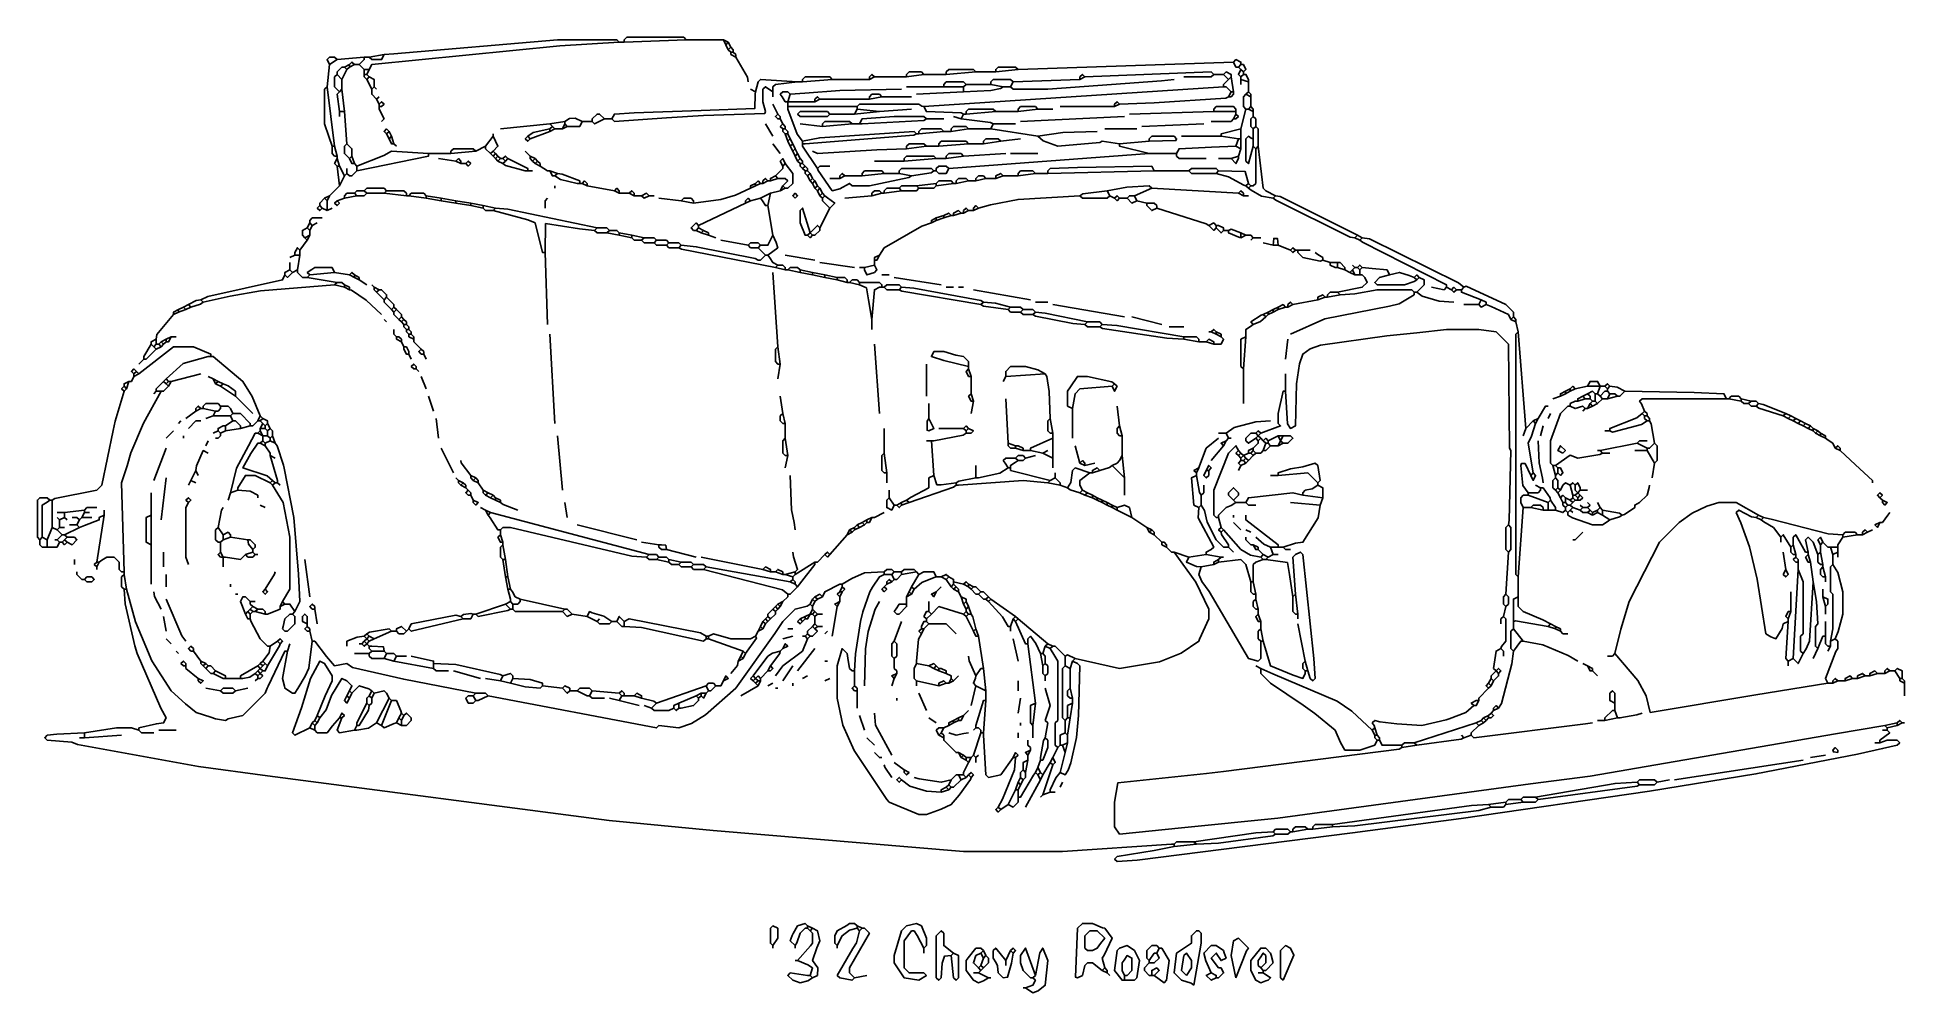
# Model space of a CAD drawing. Extents: x 2 to 756, y 61 to 447.
import ezdxf

# ---------------------------------------------------------------- set-up
doc = ezdxf.new("R2010")
doc.units = 0
doc.layers.get('0').update_dxf_attribs({"linetype": 'CONTINUOUS'})

msp = doc.modelspace()

# ---------------------------------------------------------------- linework, layer by layer
at = {"color": 7, "linetype": 'CONTINUOUS'}
for points in [[(136, 434), (137, 436), (213.019931, 443.521664), (237, 445)], [(142, 440), (145.911765, 440.352941), (212, 446), (236, 446), (237, 445)], [(239, 445), (237, 445)], [(239, 445), (239, 446), (240, 447), (263, 447), (264, 446)], [(239, 445), (264, 446)], [(279, 446), (264, 446)], [(281, 445), (279, 446)], [(280, 444), (279, 446)], [(280, 444), (281, 445)], [(282, 443), (281, 445)], [(120, 436), (119, 438), (120, 439), (122, 439), (123, 438)], [(120, 436), (123, 438)], [(123, 438), (134, 439)], [(132, 436), (134, 438), (134, 439)], [(136, 439), (134, 439)], [(136, 439), (142, 440)], [(136, 439), (137, 438), (141, 438), (142, 440)], [(281, 442), (280, 444)], [(281, 442), (282, 443)], [(282, 441), (281, 442)], [(283, 442), (282, 443)], [(283, 441), (282, 441)], [(282, 440), (282, 441)], [(284, 439), (282, 440)], [(283, 441), (283, 442)], [(284, 440), (283, 441)], [(284, 439), (284, 440)], [(289, 429), (288.7, 430.9), (284, 439)], [(488, 436), (488, 437), (486, 438), (485, 437)], [(119, 427), (120, 436)], [(124, 425), (122, 427), (122, 431), (123, 432)], [(123, 432), (123, 433), (125, 435), (126, 435)], [(125, 430), (123, 432)], [(125, 430), (127, 434)], [(125, 426), (125, 430)], [(126, 435), (128, 436)], [(127, 434), (126, 435)], [(127, 434), (128, 435)], [(130, 436), (129, 437), (128, 436)], [(128, 435), (128, 436)], [(128, 435), (130, 436)], [(132, 436), (130, 436)], [(134, 434), (132, 436)], [(136, 434), (134, 434)], [(134, 432), (134, 434)], [(135, 432), (134, 432)], [(134, 431), (134, 432)], [(135, 430), (134, 431)], [(135, 432), (136, 434)], [(136, 431), (135, 432)], [(135, 430), (136, 431)], [(137, 426), (135, 430)], [(138, 427), (138, 430), (136, 431)], [(292, 425), (293, 429), (294, 430), (309, 429)], [(311, 429), (311, 430), (312, 431), (322, 431), (323, 430)], [(311, 429), (323, 430)], [(338, 430), (323, 430)], [(338, 430), (338, 431), (339, 432), (340, 431)], [(338, 430), (340, 431)], [(353, 431), (340, 431)], [(353, 431), (353, 432), (354, 433), (359, 433), (360, 432)], [(353, 431), (360, 432)], [(369, 432), (360, 432)], [(369, 432), (369, 433), (370, 434), (380, 434), (381, 433)], [(369, 432), (381, 433)], [(389, 433), (381, 433)], [(387, 428), (387, 429), (388, 430), (395, 430), (396, 429)], [(389, 433), (389, 434), (390, 435), (397, 435), (398, 434)], [(389, 433), (398, 434)], [(395, 427), (396, 426), (410, 426), (455.964706, 429.458824), (461, 430)], [(396, 429), (423, 430)], [(398, 434), (485, 437)], [(423, 430), (423, 431), (424, 432), (425, 431)], [(423, 430), (425, 431)], [(425, 431), (476, 433), (477, 432)], [(465, 431), (476, 431), (477, 432)], [(481, 432), (477, 432)], [(484, 431), (484, 432), (482, 433), (481, 432)], [(483, 430), (481, 432)], [(481, 427), (481, 428), (483, 430)], [(483, 430), (484, 431)], [(485, 425), (484, 431)], [(487, 435), (486, 435), (485, 437)], [(487, 435), (488, 436)], [(488, 434), (487, 435)], [(488, 431), (487, 432), (488, 434)], [(489, 433), (490, 434), (489, 436), (488, 436)], [(489, 433), (488, 434)], [(488, 431), (489, 432)], [(488, 430), (488, 431)], [(491, 429), (488, 430)], [(488, 428), (488, 430)], [(489, 432), (489, 433)], [(491, 429), (491, 430), (490, 432), (489, 432)], [(121, 403), (119.647059, 406.911765), (118, 412), (118, 426), (119, 427)], [(122, 403), (119, 427)], [(124, 417), (123, 424), (124, 425)], [(124, 425), (125, 426)], [(126, 417), (125, 426)], [(137, 426), (138, 427)], [(139, 422), (137, 424), (137, 426)], [(139, 426), (138, 427)], [(139, 422), (140, 423)], [(234, 414), (235, 413), (256.029183, 414.533074), (270.970817, 415.466926), (295.75, 416.25), (296, 417), (295, 421), (295, 426), (296, 427), (299, 425)], [(234, 414), (235, 416), (243.017197, 416.518471), (269.982803, 417.481529), (291.75, 418.25), (291.8, 424.1), (292, 425)], [(292, 425), (290, 426)], [(299, 425), (299, 427), (300, 428), (309, 429)], [(299, 423), (299, 425)], [(305, 421), (304, 421), (302.8, 422.9), (302, 424), (303, 425), (305, 425), (306, 424)], [(305, 421), (306, 424)], [(306, 424), (311.94, 424.42), (326.018464, 425.519941), (351, 426)], [(311, 429), (309, 429)], [(316, 421), (316, 422), (317, 423), (318, 422)], [(338, 422), (338, 423), (339, 424), (342, 424), (343, 423)], [(338, 422), (343, 423)], [(355, 423), (343, 423)], [(368, 427), (353, 427)], [(357, 424), (376, 425)], [(360, 419), (481, 427)], [(368, 427), (368, 428), (369, 429), (376, 429), (377, 428)], [(376, 427), (368, 427)], [(376, 427), (377, 428)], [(376, 425), (376, 427)], [(376, 425), (386.959016, 425.45082), (390.911765, 426.352941), (392, 427)], [(387, 428), (377, 428)], [(392, 427), (387, 428)], [(395, 427), (392, 427)], [(395, 427), (396, 429)], [(439, 420), (452.969027, 420.464602), (481.955446, 422.445545), (483, 423)], [(484, 425), (482, 427), (481, 427)], [(483, 423), (484, 425)], [(483, 423), (484, 423), (485, 424), (485, 425)], [(485, 425), (484, 425)], [(490, 418), (489, 419), (489, 423), (490, 424)], [(490, 424), (491, 425)], [(492, 423), (490, 424)], [(491, 425), (491, 429)], [(492, 424), (491, 425)], [(492, 423), (492, 424)], [(492, 419), (492, 423)], [(126, 417), (124, 417)], [(124, 415), (124, 417)], [(127, 404), (126, 417)], [(140, 420), (139, 422)], [(140, 419), (141, 419), (142, 420), (141, 421), (140, 420)], [(140, 419), (140, 420)], [(140, 418), (140, 419)], [(141, 413), (142, 414), (140, 418)], [(226, 413), (226, 414), (228, 416), (229, 416), (231, 414)], [(301, 416), (299, 420)], [(302, 414), (301, 414), (300, 415), (301, 416)], [(302, 415), (301, 416)], [(302, 414), (302, 415)], [(316, 421), (305, 421)], [(305, 419), (305, 421)], [(333, 419), (305, 419)], [(311, 405), (308.8, 407.9), (305, 418), (305, 419)], [(322, 416), (321, 417), (310, 417), (309, 416), (310, 415), (321, 415), (322, 416)], [(316, 421), (318, 422)], [(338, 422), (318, 422)], [(332, 416), (322, 416)], [(332, 416), (333, 418)], [(332, 416), (342, 417)], [(360, 419), (359.1, 419.2), (358, 420), (334, 420), (333, 419)], [(333, 418), (333, 419)], [(342, 417), (333, 418)], [(334, 412), (335, 414), (348, 415), (360, 415), (361, 414)], [(342, 417), (355, 418)], [(376, 416), (374.969027, 416.535398), (361, 417), (360, 419)], [(375, 414), (372, 415)], [(375, 414), (376, 416)], [(377, 416), (376, 416)], [(377, 416), (377, 417), (378, 418), (388, 418), (389, 417)], [(377, 416), (389, 417)], [(398, 417), (389, 417)], [(398, 417), (398, 418), (399, 419), (405, 419), (406, 418)], [(398, 417), (406, 418)], [(399, 413), (441, 415)], [(412, 418), (406, 418)], [(437, 419), (415, 419)], [(437, 419), (437, 420), (438, 421), (439, 420)], [(437, 419), (439, 420)], [(443, 416), (477, 417)], [(477, 417), (477, 418), (478, 419), (485, 419), (486, 418)], [(486, 417), (477, 417)], [(485, 414), (486, 416)], [(485, 414), (486, 414), (487, 415), (486, 416)], [(486, 417), (486, 418)], [(486, 416), (486, 417)], [(488, 410), (490, 418)], [(491, 418), (490, 418)], [(491, 418), (492, 419)], [(493, 417), (491, 418)], [(493, 418), (492, 419)], [(493, 410), (492, 411), (492, 414), (493, 415)], [(493, 417), (493, 418)], [(493, 415), (493, 417)], [(494, 411), (494, 414), (493, 415)], [(143, 408), (142, 409), (143, 410), (144, 409)], [(143, 408), (144, 409)], [(144, 406), (143, 408)], [(145, 407), (144, 409)], [(186, 407), (186, 408)], [(189, 410), (209, 412)], [(200, 407), (202.2, 408.6), (209, 410)], [(201, 406), (209, 409)], [(209, 412), (215, 413)], [(210, 411), (209, 412)], [(209, 410), (210, 411)], [(209, 409), (209, 410)], [(209, 409), (211, 410)], [(211, 410), (210, 411)], [(214, 410), (211, 410)], [(214, 410), (215, 412)], [(214, 410), (216, 411)], [(222, 413), (219.1, 414.3), (216.9, 414.2), (215, 413)], [(215, 412), (215, 413)], [(216, 411), (215, 412)], [(216, 411), (221, 411), (222, 413)], [(226, 413), (222, 413)], [(226, 413), (227, 412), (231, 414)], [(234, 414), (231, 414)], [(299, 407), (296, 412)], [(303, 412), (302, 414)], [(303, 410), (302, 411), (303, 412)], [(304, 411), (303, 412)], [(304, 410), (303, 410)], [(303, 409), (303, 410)], [(304, 408), (303, 409)], [(304, 410), (304, 411)], [(305, 409), (304, 410)], [(305, 408), (304, 408)], [(305, 405), (304, 408)], [(305, 408), (305, 409)], [(306, 406), (305, 408)], [(319, 411), (310, 412)], [(311, 405), (317.94, 406.42), (356, 409), (357, 408)], [(311, 404), (312, 404), (355.959016, 407.45082), (357, 408)], [(319, 411), (319, 412), (320, 413), (330, 413), (331, 412)], [(319, 411), (331, 412)], [(334, 412), (331, 412)], [(334, 412), (335, 412), (359.959016, 413.45082), (361, 414)], [(358, 408), (357, 408)], [(358, 408), (358, 409), (359, 410), (367, 410), (368, 409)], [(358, 408), (368, 409)], [(368, 414), (361, 414)], [(371, 409), (368, 409)], [(371, 409), (371, 410), (372, 411), (377, 411), (378, 410)], [(371, 409), (378, 410)], [(388, 412), (386.932432, 412.594595), (375, 414)], [(387, 410), (378, 410)], [(387, 410), (388, 412)], [(406, 407), (387, 410)], [(397, 412), (388, 412)], [(406, 407), (416.030973, 408.535398), (430, 409)], [(446, 410), (433, 410)], [(448, 411), (473, 412)], [(476, 413), (484, 413), (485, 414)], [(480, 407), (480, 408), (488, 410)], [(488, 406), (488, 410)], [(493, 410), (494, 411)], [(493, 406), (493, 410)], [(495, 403), (495, 410), (494, 411)], [(122, 403), (121, 403)], [(123, 399), (122, 399), (121, 400), (121, 403)], [(123, 399), (122, 403)], [(128, 398), (126, 400), (126, 403), (127, 404)], [(129, 399), (129, 402), (127, 404)], [(131, 395), (141.9, 399.2), (145, 401), (160, 400)], [(131, 393), (160, 399), (160, 400)], [(144, 406), (145, 407)], [(146, 404), (145, 404), (144, 406)], [(146, 404), (145, 407)], [(147, 403), (146, 404)], [(169, 400), (160, 400)], [(169, 400), (169, 401), (170, 402), (178, 402), (179, 401)], [(169, 400), (179, 401)], [(179, 401), (183, 403)], [(183, 403), (186, 407)], [(185, 400), (183, 402), (183, 403)], [(185, 400), (186, 401)], [(186, 399), (185, 400)], [(186, 401), (188, 403), (186, 407)], [(187, 400), (186, 401)], [(186, 399), (187, 400)], [(188, 399), (187, 400)], [(200, 407), (199, 406), (200, 405), (201, 406)], [(201, 399), (199, 401)], [(201, 406), (200, 407)], [(302, 400), (299, 404)], [(305, 405), (306, 406)], [(306, 403), (305, 405)], [(307, 404), (306, 406)], [(306, 403), (307, 404)], [(307, 401), (306, 403)], [(308, 402), (307, 404)], [(307, 401), (308, 402)], [(308, 399), (307, 401)], [(309, 400), (308, 402)], [(308, 399), (309, 400)], [(310, 398), (309, 400)], [(311, 404), (311, 405)], [(311, 403), (311, 404)], [(317, 394), (311, 403)], [(315, 401), (317, 400), (341.037931, 401.544828), (353, 402)], [(353, 402), (353, 403), (354, 404), (360, 404), (361, 403)], [(353, 402), (361, 403)], [(366, 403), (361, 403)], [(366, 403), (366, 404), (367, 405), (377, 405), (378, 404)], [(366, 403), (378, 404)], [(369, 398), (369, 399), (370, 400), (375, 400), (376, 399)], [(370, 394), (451, 400)], [(376, 399), (393, 400)], [(384, 404), (378, 404)], [(384, 404), (384, 405), (385, 406), (390, 406), (391, 405)], [(384, 404), (391, 405)], [(391, 405), (399, 406)], [(406, 400), (395, 400)], [(406, 407), (408.153846, 405.230769), (414, 403), (430.955446, 404.445545), (432, 405), (439, 404)], [(439, 404), (451, 405)], [(451, 400), (439, 403), (439, 404)], [(451, 405), (461.75, 405.25), (462, 406), (461, 407), (452, 407), (451, 406), (451, 405)], [(462, 400), (451, 400)], [(462, 400), (463, 402), (476.044554, 402.554455), (486, 403)], [(474, 398), (463, 398), (462, 399), (462, 400)], [(480, 407), (464, 407)], [(487, 406), (480, 407)], [(486, 403), (487, 406)], [(488, 402), (486, 403)], [(488, 406), (487, 406)], [(487, 399), (488, 402)], [(488, 402), (488, 406)], [(493, 406), (492.1, 406.2), (491, 407), (490, 406), (490, 397), (491, 396), (493, 403)], [(492, 387), (493, 387), (494, 388), (494, 402)], [(493, 403), (493, 406)], [(494, 402), (493, 403)], [(494, 402), (495, 403)], [(502, 383), (498, 385), (497, 386), (495, 403)], [(123, 395), (122, 396), (123, 398)], [(123, 398), (123, 399)], [(124, 395), (123, 398)], [(124, 395), (123, 395)], [(124, 387), (123, 395)], [(126, 391), (124, 395)], [(127, 392), (127, 394)], [(127, 392), (128, 391), (129, 391), (131, 393)], [(128, 398), (129, 399)], [(130, 396), (129, 396), (128, 398)], [(130, 396), (129, 399)], [(131, 395), (130, 396)], [(131, 393), (131, 395)], [(171, 397), (164, 398)], [(173, 396), (173, 397), (172, 398), (171, 397)], [(173, 396), (171, 397)], [(175, 396), (173, 396)], [(175, 396), (176, 395), (177, 396), (176, 397), (175, 396)], [(187, 398), (186, 399)], [(187, 398), (188, 399)], [(188, 397), (187, 398)], [(189, 398), (188, 399)], [(188, 397), (189, 398)], [(190, 396), (188, 397)], [(190, 398), (189, 398)], [(192, 398), (191, 399), (190, 398)], [(191, 397), (190, 398)], [(190, 396), (191, 397)], [(200, 393), (199, 393), (191.1, 395.2), (190, 396)], [(191, 397), (192, 398)], [(200, 393), (200, 394), (192, 398)], [(202, 393), (200, 393)], [(201, 398), (201, 399)], [(203, 398), (201, 399)], [(202, 397), (201, 398)], [(202, 397), (203, 398)], [(203, 396), (202, 397)], [(204, 397), (203, 398)], [(203, 396), (204, 397)], [(205, 395), (203, 396)], [(205, 396), (204, 397)], [(205, 395), (205, 396)], [(209, 393), (208, 393), (205, 395)], [(212, 392), (209, 393)], [(211, 391), (210, 391), (209, 393)], [(300, 391), (303, 394), (303, 395)], [(303, 395), (302, 397), (303, 398), (304, 396)], [(303, 395), (304, 396)], [(304, 386), (305, 386), (307, 388), (307, 392), (304, 396)], [(309, 397), (308, 399)], [(309, 397), (310, 398)], [(310, 396), (309, 397)], [(311, 397), (310, 398)], [(311, 396), (310, 396)], [(310, 395), (310, 396)], [(311, 394), (310, 395)], [(311, 396), (311, 397)], [(312, 395), (311, 396)], [(311, 394), (312, 395)], [(312, 393), (311, 394)], [(313, 394), (312, 395)], [(313, 393), (312, 393)], [(312, 392), (312, 393)], [(313, 393), (313, 394)], [(314, 392), (313, 393)], [(317, 394), (318, 395), (322, 395)], [(317, 394), (317.230769, 393.153846), (323, 385), (326.1, 385.8), (330, 388), (331, 387), (338, 387), (353.923077, 390.384615), (355, 391)], [(335, 391), (335, 392), (336, 393), (343, 393), (344, 392)], [(352, 397), (340, 397)], [(350, 392), (350, 393), (351, 394), (363, 394), (364, 393)], [(352, 397), (352, 398), (353, 399), (364, 399), (365, 398)], [(352, 397), (365, 398)], [(355, 391), (362.9, 392.3), (364, 393)], [(365, 393), (364, 393)], [(369, 398), (365, 398)], [(365, 393), (365, 394), (366, 395), (369, 395), (370, 394)], [(365, 393), (366, 392), (369, 392), (370, 394)], [(369, 398), (376, 399)], [(398, 391), (398, 392), (399, 393), (404, 393), (405, 392)], [(410, 392), (410, 393), (411, 394), (421.962069, 394.455172), (452, 395), (453, 393)], [(410, 392), (453, 393)], [(467, 393), (453, 393)], [(479, 393), (478, 394), (468, 394), (467, 393)], [(478, 392), (468, 392), (467, 393)], [(478, 392), (479, 393)], [(484, 398), (479, 398)], [(491, 388), (490.8, 388.9), (489.75, 392.75), (479, 393)], [(484, 398), (487, 399)], [(484, 398), (486, 396), (487, 398), (487, 399)], [(120, 383), (124, 387)], [(124, 387), (126, 391)], [(126, 391), (127, 392)], [(130, 384), (131, 385), (134, 385)], [(143, 385), (142, 386), (135, 386), (134, 385)], [(135, 384), (134, 385)], [(142, 384), (143, 385)], [(151, 383), (151, 384), (150, 385), (143, 385)], [(211, 391), (212, 392)], [(221, 388), (220, 388), (213.206897, 389.517241), (211, 391)], [(211, 386), (211, 387)], [(221, 388), (221, 389), (213.9, 391.7), (212, 392)], [(222, 388), (221, 388)], [(224, 387), (224, 388), (223, 389), (222, 388)], [(224, 387), (222, 388)], [(235, 385), (224, 387)], [(237, 384), (237, 385), (236, 386), (235, 385)], [(237, 384), (235, 385)], [(243, 383), (243, 384), (242, 385), (241, 384)], [(267, 380), (277.946154, 381.430769), (283.9, 383.2), (290, 386)], [(290, 386), (290, 387), (292, 388)], [(290, 386), (292, 387)], [(294, 388), (293, 389), (292, 388)], [(292, 387), (292, 388)], [(292, 387), (294, 388)], [(295, 388), (294, 388)], [(295, 388), (295, 389), (296, 390), (297, 389)], [(295, 388), (297, 389)], [(298, 389), (297, 389)], [(298, 389), (298, 390), (300, 391)], [(298, 389), (301, 390)], [(298, 384), (302, 385)], [(301, 390), (300, 391)], [(303, 387), (305, 389), (304, 390), (301, 390)], [(302, 385), (303, 387)], [(302, 385), (304, 386)], [(304, 386), (303, 387)], [(313, 391), (312, 392)], [(313, 391), (314, 392)], [(314, 389), (313, 391)], [(315, 390), (314, 392)], [(314, 389), (315, 390)], [(315, 388), (314, 389)], [(316, 389), (315, 390)], [(315, 388), (316, 389)], [(316, 386), (315, 388)], [(317, 387), (316, 389)], [(316, 386), (317, 387)], [(317, 385), (316, 386)], [(318, 386), (317, 387)], [(317, 385), (318, 386)], [(318, 383), (317, 385)], [(319, 384), (318, 386)], [(326, 390), (322, 390)], [(326, 390), (326, 391), (327, 392), (328, 391)], [(326, 390), (328, 391)], [(335, 391), (328, 391)], [(335, 391), (344, 392)], [(339, 383), (339, 384), (340, 385), (342, 385), (343, 384)], [(350, 392), (344, 392)], [(344, 384), (344, 385), (345, 386), (350, 386)], [(344, 384), (351, 385)], [(355, 391), (350, 392)], [(350, 386), (351, 387), (357, 387)], [(351, 385), (350, 386)], [(351, 385), (357, 385), (358, 386)], [(357, 387), (365, 388)], [(358, 386), (357, 387)], [(358, 386), (364, 386), (365, 387)], [(372, 388), (371, 389), (366, 389), (365, 388)], [(365, 387), (365, 388)], [(365, 387), (372, 388)], [(373, 388), (372, 388)], [(373, 388), (373, 389), (374, 390), (377, 390), (378, 389)], [(373, 388), (378, 389)], [(381, 389), (378, 389)], [(381, 389), (381, 390), (382, 391), (384, 391), (385, 390)], [(381, 389), (385, 390)], [(389, 390), (385, 390)], [(389, 390), (389, 391), (391, 392), (392, 391)], [(389, 390), (392, 391)], [(398, 391), (392, 391)], [(398, 391), (405, 392)], [(410, 392), (405, 392)], [(423, 383), (424.1, 383.7), (434, 385)], [(434, 385), (441.946154, 386.430769), (451, 387), (452, 386)], [(435, 383), (434, 385)], [(445, 383), (452, 386)], [(487, 384), (452, 386)], [(490, 387), (489.153846, 387.230769), (482.923077, 390.615385), (478, 392)], [(489, 383), (489, 384), (488, 385), (487, 384)], [(490, 387), (491, 388)], [(491, 386), (490, 387)], [(492, 387), (491, 388)], [(491, 386), (492, 387)], [(501, 382), (496.308219, 382.821918), (492.1, 385.2), (491, 386)], [(116, 379), (115, 378), (116, 377), (117, 378)], [(116, 379), (116, 380), (118, 382)], [(117, 378), (116, 379)], [(119, 377), (117, 378)], [(118, 382), (120, 383)], [(119, 381), (118, 382)], [(119, 381), (120, 383)], [(119, 377), (119, 381)], [(119, 377), (121, 378)], [(123, 381), (122, 380), (123, 379), (124, 380), (123, 381)], [(123, 381), (126, 382)], [(126, 382), (126, 383), (127, 384), (130, 384)], [(126, 382), (131, 383)], [(131, 383), (130, 384)], [(131, 383), (134, 383), (135, 384)], [(142, 384), (135, 384)], [(151, 383), (142, 384)], [(152, 383), (151, 383)], [(159, 383), (158, 384), (153, 384), (152, 383)], [(159, 382), (152, 383)], [(159, 382), (159, 383)], [(165, 382), (159, 383)], [(165, 381), (159, 382)], [(165, 381), (165, 382)], [(171, 381), (165, 382)], [(171, 380), (165, 381)], [(171, 380), (171, 381)], [(177, 380), (171, 381)], [(177, 379), (171, 380)], [(177, 379), (177, 380)], [(182, 379), (177, 380)], [(182, 378), (177, 379)], [(182, 378), (182, 379)], [(187, 378), (182, 379)], [(186, 377), (183, 377), (182, 378)], [(186, 377), (187, 378)], [(207, 360), (206, 360), (203, 372), (200.1, 373.3), (186, 377)], [(228, 370), (191.932432, 377.594595), (187, 378)], [(207, 378), (207, 381), (208, 382)], [(241, 384), (237, 384)], [(243, 383), (241, 384)], [(246, 383), (243, 383)], [(249, 383), (248, 384), (246, 383)], [(246, 383), (247, 382), (249, 383)], [(251, 383), (249, 383)], [(262, 381), (253, 382)], [(267, 380), (267, 381), (266, 382), (263, 382), (262, 381)], [(267, 380), (262, 381)], [(269, 371), (288, 380)], [(288, 380), (288, 381), (289, 382), (290, 381)], [(288, 380), (290, 381)], [(290, 381), (294, 382)], [(294, 382), (298, 384)], [(297, 379), (296, 379), (294.8, 380.9), (294, 382)], [(297, 379), (298, 384)], [(299, 367), (297, 379)], [(308, 382), (309, 383), (308, 384), (307, 383), (308, 382)], [(313, 367), (312, 367), (310, 372), (310, 377), (311, 378), (314, 368)], [(318, 383), (319, 384)], [(319, 382), (318, 383)], [(318, 370), (322, 378)], [(320, 383), (319, 384)], [(319, 382), (320, 383)], [(322, 378), (319, 381), (319, 382)], [(322, 378), (324, 380), (321.1, 382.2), (320, 383)], [(328, 382), (339, 383)], [(339, 383), (343, 384)], [(344, 384), (343, 384)], [(372, 375), (372, 376), (374, 377), (375, 376)], [(376, 376), (376, 377), (377, 378), (378, 377)], [(376, 376), (378, 377)], [(380, 377), (378, 377)], [(380, 377), (380, 378), (381, 379), (382, 378)], [(380, 377), (382, 378)], [(382, 378), (386.9, 379.3), (398.029183, 381.533074), (423, 383)], [(423, 383), (424, 382), (434, 382), (435, 383)], [(437, 382), (435, 383)], [(439, 382), (438, 383), (437, 382)], [(437, 382), (438, 381), (439, 382)], [(442, 382), (439, 382)], [(442, 382), (443, 383), (445, 383)], [(442, 382), (444, 380), (446, 381)], [(446, 381), (445, 383)], [(450, 380), (446, 381)], [(454, 378), (454, 379), (453, 380), (450, 380)], [(450, 380), (450, 379), (452, 377), (454, 378)], [(475, 371), (473.9, 371.7), (454, 378)], [(489, 383), (487, 384)], [(491, 383), (489, 383)], [(501, 382), (502, 383)], [(534, 366), (532.1, 366.3), (502.1, 381.2), (501, 382)], [(535, 367), (503.9, 382.7), (502, 383)], [(110, 366), (109, 367), (109, 369), (111, 370)], [(111, 370), (112, 372)], [(112, 369), (111, 370)], [(112, 372), (112, 373), (113, 374), (117, 374)], [(113, 371), (112, 372)], [(112, 369), (113, 371)], [(113, 371), (115, 372)], [(207, 360), (207.25, 371.75), (220.932432, 369.594595), (227, 369)], [(227, 369), (228, 370)], [(233, 369), (232, 370), (228, 370)], [(268, 369), (267, 369), (266, 370), (268, 372), (269, 371)], [(268, 369), (269, 370)], [(269, 370), (269, 371)], [(271, 369), (269, 370)], [(314, 368), (317, 371), (318, 370)], [(315, 367), (316, 367), (318, 369), (318, 370)], [(342, 359), (344, 362), (359.088235, 370.647059), (363, 372)], [(363, 372), (363, 373), (365, 374)], [(363, 372), (365, 373)], [(365, 374), (368, 375)], [(365, 373), (365, 374)], [(365, 373), (368, 374)], [(371, 375), (370, 376), (368, 375)], [(368, 374), (368, 375)], [(368, 374), (371, 375)], [(372, 375), (371, 375)], [(372, 375), (375, 376)], [(376, 376), (375, 376)], [(478, 371), (477, 372), (475, 371)], [(475, 371), (477, 369), (478, 370)], [(478, 370), (478, 371)], [(481, 369), (481, 370), (479, 371), (478, 371)], [(478, 370), (480, 368), (481, 369)], [(488, 368), (484, 369.5), (483, 369)], [(106, 359), (106, 360), (107, 362), (108, 361)], [(108, 361), (111, 365)], [(110, 366), (112, 367)], [(111, 365), (110, 366)], [(111, 365), (112, 367)], [(112, 367), (112, 369)], [(232, 368), (228, 368), (227, 369)], [(232, 368), (233, 369)], [(237, 367), (232, 368)], [(237, 368), (236, 369), (233, 369)], [(237, 367), (237, 368)], [(242, 367), (237, 368)], [(242, 366), (237, 367)], [(242, 366), (242, 367)], [(247, 366), (242, 367)], [(246, 365), (243, 365), (242, 366)], [(246, 365), (247, 366)], [(251, 364), (247, 364), (246, 365)], [(252, 365), (251, 366), (247, 366)], [(251, 364), (252, 365)], [(256, 363), (252, 363), (251, 364)], [(257, 364), (256, 365), (252, 365)], [(256, 363), (257, 364)], [(261, 362), (257, 362), (256, 363)], [(262, 363), (261, 364), (257, 364)], [(261, 362), (262, 363)], [(300, 354), (262.076923, 361.384615), (261, 362)], [(262, 363), (268.067568, 362.405405), (291.911765, 357.647059), (293, 357), (294, 357), (296, 359)], [(270, 368), (268, 369)], [(270, 368), (271, 369)], [(273, 367), (270, 368)], [(273, 367), (273, 368), (271, 369)], [(276, 366), (273, 367)], [(289, 363), (278, 365)], [(294, 363), (293, 364), (290, 364), (289, 363)], [(293, 362), (290, 362), (289, 363)], [(293, 362), (294, 363)], [(296, 359), (293, 362)], [(294, 363), (297, 363), (299, 367)], [(297, 359), (301, 362), (300.3, 364.1), (299, 367)], [(313, 367), (314, 368)], [(313, 367), (314, 366), (315, 367)], [(315, 367), (314, 368)], [(483, 369), (481, 369)], [(488, 366), (487.1, 366.2), (483, 368), (483, 369)], [(490, 367), (488, 368)], [(488, 366), (488, 368)], [(488, 366), (490, 367)], [(493, 366), (492, 367), (490, 367)], [(492, 365), (493, 366)], [(496, 366), (493, 366)], [(501, 363), (497, 364)], [(503, 363), (502.75, 365.75), (501.25, 365.75), (501, 363)], [(503, 363), (501, 363)], [(508, 361), (503, 363)], [(510, 361), (509, 362), (508, 361)], [(534, 366), (535, 367)], [(536, 365), (534, 366)], [(537, 366), (535, 367)], [(536, 365), (537, 366)], [(571, 346), (571, 347), (537.1, 364.2), (536, 365)], [(578, 346), (575.846154, 347.769231), (539.911765, 365.647059), (537, 366)], [(104, 358), (106, 359)], [(104, 353), (104, 356)], [(108, 359), (106, 359)], [(107, 353), (108, 359)], [(108, 359), (108, 361)], [(208, 331), (207, 360)], [(297, 359), (296, 359)], [(301, 355), (299, 356), (297.8, 357.9), (297, 359)], [(300, 354), (301, 355)], [(304, 353), (304, 354), (303, 355), (301, 355)], [(316, 357), (304, 359)], [(332, 354), (318, 356)], [(336, 354), (340, 355)], [(336, 354), (336, 353), (337, 351), (340, 352), (341, 353), (340, 355)], [(340, 357), (340, 358), (342, 359)], [(340, 357), (341, 357), (342, 359)], [(340, 355), (340, 357)], [(508, 361), (509, 360), (510, 361)], [(511, 361), (510, 361)], [(516, 361), (511, 361)], [(511, 361), (511, 360), (513, 358), (520, 356.5), (521, 357)], [(521, 357), (521, 358), (519.1, 359.2), (518, 360)], [(524, 356), (521, 357)], [(527, 356), (524, 356)], [(527, 354), (526, 354), (524, 355), (524, 356)], [(527, 354), (527, 356)], [(530, 354), (528, 356), (527, 356)], [(534, 354), (533, 355)], [(537, 354), (536, 355), (535, 354)], [(68, 341), (70.9, 342.3), (101, 349), (102, 351)], [(69, 340), (79.911765, 342.352941), (92.04878, 344.560976), (122, 347)], [(102, 351), (102, 352), (104, 353)], [(102, 351), (103, 350), (105, 352)], [(105, 352), (104, 353)], [(105, 352), (107, 353)], [(111, 350), (109, 350), (107, 352), (107, 353)], [(112, 351), (111, 352), (112.9, 353.2), (114, 354), (121, 354), (122, 352)], [(111, 350), (112, 351)], [(123, 348), (111, 350)], [(112, 351), (122, 352)], [(128, 351), (122, 352)], [(122, 347), (123, 348)], [(126, 346), (122, 347)], [(126, 347), (125, 348), (123, 348)], [(126, 346), (126, 347)], [(128, 345), (128, 346), (126, 347)], [(130, 351), (129, 352), (128, 351)], [(130, 350), (128, 351)], [(130, 350), (130, 351)], [(132, 350), (130, 351)], [(132, 349), (130, 350)], [(132, 349), (132, 350)], [(135, 347), (132, 349)], [(138, 346), (137, 347)], [(301, 322), (299, 352)], [(304, 353), (300, 354)], [(305, 353), (304, 353)], [(310, 353), (309, 354), (306, 354), (305, 353)], [(310, 352), (305, 353)], [(310, 352), (310, 353)], [(315, 352), (310, 353)], [(315, 351), (310, 352)], [(315, 351), (315, 352)], [(320, 351), (315, 352)], [(320, 350), (315, 351)], [(320, 350), (320, 351)], [(325, 350), (320, 351)], [(325, 349), (320, 350)], [(325, 349), (325, 350)], [(329, 348), (329, 349), (328, 350), (325, 350)], [(329, 348), (325, 349)], [(330, 348), (329, 348)], [(334, 348), (333, 349), (331, 349), (330, 348)], [(334, 347), (330, 348)], [(336, 354), (334, 354)], [(334, 347), (334, 348)], [(343, 346), (343, 347), (342, 348), (334, 348)], [(339, 333), (337.569231, 340.946154), (336.75, 345.75), (334, 347)], [(346, 351), (343, 351)], [(351, 346), (350, 347), (345, 347), (344, 346)], [(367, 347), (348, 350)], [(530, 353), (527, 354)], [(527, 344), (537, 346), (539, 348), (538, 350), (537, 351), (536, 351)], [(530, 353), (530, 354)], [(532, 352), (530, 353)], [(532, 352), (533, 353)], [(534, 351), (532, 352)], [(533, 353), (534, 354)], [(534, 351), (533, 353)], [(535, 354), (534, 354)], [(536, 351), (534, 351)], [(536, 353), (535, 354)], [(536, 353), (537, 354)], [(536, 351), (536, 353)], [(548, 351), (547, 353), (540.923077, 353.615385), (537, 354)], [(548, 351), (544, 350), (542, 348), (543, 347), (554, 347), (557.911765, 348.352941), (559, 349)], [(558, 350), (555.9, 350.8), (552, 352), (548, 351)], [(560, 350), (559, 351), (558, 350)], [(559, 349), (558, 350)], [(559, 349), (560, 350)], [(559, 344), (562, 347), (562, 349), (560, 350)], [(63, 339), (66.1, 340.7), (68, 341)], [(64, 338), (67.9, 339.2), (69, 340)], [(69, 340), (68, 341)], [(128, 345), (126, 346)], [(141, 335), (134.788235, 340.752941), (128.9, 344.8), (128, 345)], [(138, 345), (138, 346)], [(140, 345), (138, 346)], [(139, 344), (138, 345)], [(139, 344), (140, 345)], [(142, 341), (139, 344)], [(143, 342), (143, 343), (141, 345), (140, 345)], [(142, 341), (143, 342)], [(145, 337), (142, 340), (142, 341)], [(146, 338), (146, 339), (143, 342)], [(339, 333), (340, 345), (342, 346), (343, 346)], [(344, 346), (343, 346)], [(350, 345), (345, 345), (344, 346)], [(350, 345), (351, 346)], [(383, 339), (351.076923, 344.384615), (350, 345)], [(384, 340), (382.923077, 340.615385), (355.932432, 345.594595), (351, 346)], [(372, 346), (369, 346)], [(376, 346), (374, 346)], [(403, 341), (380, 345)], [(383, 339), (384, 340)], [(395, 338), (388.932432, 339.594595), (384, 340)], [(410, 340), (405, 340)], [(507, 338), (507, 339), (508, 340), (509, 339)], [(508, 327), (521.9, 333.3), (547.923077, 338.384615), (551.911765, 339.352941), (558, 343), (558, 344)], [(509, 339), (519, 341)], [(519, 341), (519, 342), (521, 343), (522, 342)], [(519, 341), (522, 342)], [(523, 342), (522, 342)], [(523, 342), (523, 343), (524, 344), (527, 344)], [(523, 342), (528, 343)], [(528, 343), (527, 344)], [(528, 343), (533.94, 343.42), (543, 345), (557, 345), (558, 344)], [(559, 344), (558, 344)], [(574, 340), (568.06, 340.42), (561.2, 342.4), (559, 344)], [(565, 346), (570, 345), (571, 346)], [(573, 345), (571, 346)], [(575, 345), (574, 346), (573, 345)], [(573, 345), (574, 344), (575, 345)], [(577, 345), (575, 345)], [(577, 345), (578, 346)], [(585, 341), (577, 344), (577, 345)], [(598, 334), (598, 336), (595, 339), (579, 346.5), (578, 346)], [(584, 339), (585, 341)], [(587, 339), (587, 340), (585, 341)], [(50, 325), (50.2, 326.9), (54.24, 331.82), (57, 335)], [(57, 335), (57, 336), (59, 337)], [(57, 335), (59, 336)], [(59, 337), (61, 338)], [(59, 336), (59, 337)], [(59, 336), (62, 337)], [(61, 338), (63, 339)], [(62, 337), (61, 338)], [(62, 337), (64, 338)], [(64, 338), (63, 339)], [(143, 332), (142, 333)], [(145, 337), (146, 338)], [(146, 336), (145, 337)], [(147, 337), (146, 338)], [(146, 336), (147, 337)], [(148, 333), (146, 335), (146, 336)], [(149, 334), (149, 335), (147, 337)], [(148, 333), (149, 334)], [(149, 332), (148, 333)], [(150, 333), (149, 334)], [(149, 332), (150, 333)], [(150, 331), (149, 332)], [(151, 332), (150, 333)], [(151, 331), (151, 332)], [(339, 329), (339, 333)], [(394, 337), (384.076923, 338.384615), (383, 339)], [(394, 337), (395, 338)], [(399, 336), (395, 336), (394, 337)], [(400, 337), (399, 338), (395, 338)], [(399, 336), (400, 337)], [(404, 335), (400, 335), (399, 336)], [(405, 336), (404, 337), (400, 337)], [(404, 335), (405, 336)], [(425, 331), (420.067568, 331.405405), (405.088235, 334.352941), (404, 335)], [(426, 332), (408.923077, 335.615385), (405, 336)], [(441, 334), (412, 339)], [(425, 331), (426, 332)], [(432, 331), (431, 332), (426, 332)], [(456, 331), (444, 334)], [(493, 331), (492, 332), (496.1, 334.8), (497, 335)], [(493, 331), (495.846154, 332.230769), (498, 334)], [(497, 335), (499, 336)], [(498, 334), (497, 335)], [(498, 334), (499, 335)], [(499, 336), (501, 337)], [(499, 335), (499, 336)], [(499, 335), (501, 336)], [(501, 337), (503, 338)], [(501, 336), (501, 337)], [(501, 336), (503, 337)], [(506, 338), (505, 339), (503, 338)], [(503, 337), (503, 338)], [(503, 337), (506, 338)], [(507, 338), (506, 338)], [(507, 338), (509, 339)], [(584, 339), (578, 339)], [(584, 339), (585, 338), (587, 339)], [(597, 333), (596, 335), (589.1, 338.3), (587, 339)], [(597, 333), (598, 334)], [(599, 332), (597, 333)], [(599, 333), (598, 334)], [(599, 332), (599, 333)], [(600, 328), (599, 332)], [(48, 323), (48, 324), (50, 325)], [(50, 323), (50, 325)], [(52, 324), (54, 325)], [(54, 325), (56, 326)], [(54, 324), (55, 324), (56, 326)], [(54, 324), (54, 325)], [(58, 326), (56, 326)], [(147, 326), (146, 327), (146, 329)], [(147, 325), (147, 326)], [(149, 324), (149, 325), (148, 326), (147, 326)], [(149, 324), (147, 325)], [(151, 331), (150, 331)], [(150, 330), (150, 331)], [(151, 329), (150, 330)], [(152, 330), (151, 331)], [(152, 329), (151, 329)], [(151, 328), (151, 329)], [(152, 327), (151, 328)], [(152, 329), (152, 330)], [(153, 328), (152, 329)], [(153, 327), (152, 327)], [(152, 326), (152, 327)], [(154, 325), (152, 326)], [(153, 327), (153, 328)], [(154, 326), (153, 327)], [(154, 325), (154, 326)], [(157, 321), (154, 324), (154, 325)], [(211, 291), (209, 327)], [(431, 330), (426, 330), (425, 331)], [(431, 330), (432, 331)], [(465, 325), (458.06, 325.42), (432.067568, 329.405405), (431, 330)], [(465, 326), (437.94, 330.58), (432, 331)], [(465, 330), (459, 330)], [(465, 325), (465, 326)], [(471, 324), (471, 325), (470, 326), (465, 326)], [(471, 324), (465, 325)], [(477, 323), (477, 324), (475, 325), (474, 324)], [(476, 328), (475, 328)], [(478, 328), (477, 329), (476, 328)], [(478, 327), (476, 328)], [(477, 323), (480, 323), (481, 325), (480, 326)], [(478, 327), (478, 328)], [(480, 327), (478, 328)], [(480, 326), (478, 327)], [(480, 326), (480, 327)], [(489, 313), (488, 314), (488, 325), (490, 326)], [(489, 313), (490, 326)], [(490, 326), (490, 329), (491.9, 330.2), (493, 331)], [(596, 250), (596.3, 251.9), (597, 280), (596.488108, 281.011351), (596, 323), (591, 328), (584, 329), (571, 329), (559.037931, 327.544828), (546.946154, 326.430769), (520.088235, 322.647059), (515.9, 321.2), (513, 319), (511.7, 315.1), (510.470769, 306.973846), (510, 290), (508, 289), (506.8, 290.9), (506, 304)], [(506, 317), (507, 325)], [(600, 229), (599, 230), (599, 327), (600, 328)], [(603, 289), (600, 328)], [(43, 311), (57, 322), (65, 322), (72, 319), (72, 318)], [(43, 315), (45, 317)], [(45, 317), (45, 318), (48, 323)], [(45, 317), (46, 317), (50, 321)], [(49, 322), (48, 323)], [(49, 322), (50, 323)], [(50, 321), (49, 322)], [(51, 323), (50, 323)], [(50, 321), (52, 322)], [(51, 323), (52, 324)], [(52, 322), (51, 323)], [(53, 323), (52, 324)], [(52, 322), (53, 323)], [(53, 323), (54, 324)], [(54, 309), (60.9, 315.2), (71, 318), (72, 318)], [(92, 294), (88.8, 301.9), (85, 308), (73, 318), (72, 318)], [(150, 322), (149, 324)], [(152, 319), (151, 319), (150, 321), (150, 322)], [(152, 319), (152, 320), (151, 322), (150, 322)], [(153, 317), (152, 319)], [(158, 319), (157, 319), (156, 320), (157, 321)], [(158, 320), (157, 321)], [(158, 319), (158, 320)], [(159, 317), (158, 319)], [(302, 315), (301, 315), (300, 316), (300, 321), (301, 322)], [(302, 315), (301, 322)], [(342, 295), (340, 323)], [(378, 314), (378, 315), (378, 316), (376, 318), (372.923077, 318.615385), (368, 320), (364, 320), (363, 318), (368.053846, 316.430769), (378, 314)], [(474, 324), (471, 324)], [(477, 323), (474, 324)], [(39, 308), (40, 308), (41, 310)], [(41, 311), (40, 312), (41, 313), (42, 312)], [(41, 311), (42, 312)], [(41, 310), (41, 311)], [(41, 310), (43, 311)], [(43, 311), (42, 312)], [(56, 308), (68, 311)], [(73, 309), (71, 310)], [(155, 313), (154, 313), (153, 314), (154, 315), (155, 314)], [(155, 313), (155, 314)], [(156, 312), (155, 313)], [(159, 305), (157, 310)], [(301, 309), (302, 315)], [(361, 302), (361, 315)], [(379, 310), (378, 310), (377, 312), (378, 313)], [(378, 313), (378, 314)], [(379, 310), (378, 313)], [(379, 303), (379, 310)], [(392, 308), (393, 310)], [(393, 310), (393, 311), (393, 312), (395, 314), (401, 314), (405.923077, 312.615385), (409, 311)], [(393, 310), (409, 311)], [(411, 293), (410.544828, 303.962069), (409.594595, 309.932432), (409, 311)], [(420, 297), (418, 298), (418, 304), (419.230769, 305.846154), (422, 310), (426, 310), (435.9, 307.8), (437, 307)], [(489, 299), (489, 313)], [(506, 304), (506, 311)], [(8, 260), (9.076923, 260.615385), (26, 264), (28, 266), (32.615385, 288.076923), (33.384615, 291.923077), (37, 304)], [(37, 304), (36, 305), (37, 306)], [(37, 231), (36, 267), (38.3, 273.9), (39.7, 279.1), (44.8, 291.1), (52, 304)], [(37, 306), (37, 307), (39, 308)], [(38, 305), (37, 306)], [(37, 304), (38, 305)], [(38, 305), (39, 308)], [(49, 303), (50, 304)], [(50, 304), (50, 305), (53, 308)], [(52, 304), (50, 304)], [(52, 304), (53, 304), (55, 306)], [(53, 308), (54, 309)], [(54, 307), (53, 308)], [(55, 308), (54, 309)], [(54, 307), (55, 308)], [(55, 306), (54, 307)], [(56, 308), (55, 308)], [(55, 306), (56, 308)], [(75, 308), (73, 309)], [(74, 307), (73, 309)], [(74, 307), (75, 308)], [(76, 306), (74, 307)], [(77, 307), (75, 308)], [(76, 306), (77, 307)], [(82, 302), (76, 306)], [(82, 302), (82, 304), (79.1, 306.2), (77, 307)], [(89, 295), (82, 302)], [(162, 296), (160, 302)], [(303, 295), (302, 302)], [(380, 300), (379, 300), (378, 302), (379, 303)], [(380, 300), (379, 303)], [(420, 297), (421, 303), (423, 305), (436, 306)], [(436, 306), (437, 307)], [(436, 306), (437, 304), (438, 306), (437, 307)], [(496, 287), (504, 290), (503, 291), (503, 295), (505, 304), (506, 304)], [(614, 301), (617, 302)], [(617, 302), (617, 303), (619, 304)], [(617, 302), (619, 303)], [(619, 304), (621, 305)], [(619, 303), (619, 304)], [(619, 303), (621, 304)], [(623, 305), (622, 306), (621, 305)], [(621, 304), (621, 305)], [(621, 304), (623, 305)], [(623, 305), (628, 306)], [(624, 300), (624, 301), (626, 302)], [(626, 302), (628, 303)], [(627, 301), (626, 302)], [(633, 306), (632, 308), (629, 308), (628, 306)], [(633, 306), (628, 306)], [(631, 303), (630, 304), (628, 303)], [(629, 302), (628, 303)], [(629, 301), (629, 302)], [(632, 303), (631, 303)], [(631, 300), (631, 303)], [(632, 303), (633, 306)], [(633, 302), (632, 303)], [(635, 306), (633, 306)], [(633, 302), (635, 304), (636, 304)], [(634, 301), (633, 302)], [(637, 306), (636, 307), (635, 306)], [(636, 305), (635, 306)], [(636, 305), (637, 306)], [(636, 304), (636, 305)], [(637, 303), (636, 304)], [(636, 301), (637, 303)], [(636, 301), (640, 302)], [(643, 304), (639.911765, 305.647059), (637, 306)], [(640, 302), (639, 303), (637, 303)], [(640, 302), (641, 302), (643, 304)], [(684, 301), (683, 303), (670.983373, 303.517815), (643, 304)], [(690, 301), (689, 302), (686, 302), (685, 301)], [(62, 293), (66, 296)], [(66, 296), (66, 297), (67, 298), (68, 297)], [(66, 296), (68, 297)], [(69, 297), (68, 297)], [(69, 297), (69, 298), (70, 299), (75, 299), (76, 298)], [(74, 296), (69, 297)], [(73, 294), (74, 296)], [(74, 296), (75, 296), (76, 297), (76, 298)], [(81, 295), (80, 297), (79, 298), (76, 298)], [(80, 294), (81, 295)], [(88, 290), (88, 291), (84, 295), (81, 295)], [(304, 291), (303, 291), (302, 292), (302, 294), (303, 295)], [(304, 291), (303, 295)], [(362, 293), (362, 299)], [(379, 295), (380, 300)], [(394, 283), (393, 301)], [(420, 285), (420, 297)], [(439, 290), (438, 298)], [(608, 293), (611, 298), (612, 298)], [(612, 293), (613, 295)], [(614, 274), (613, 275), (613, 284), (617, 295), (620, 298), (621, 298)], [(621, 298), (621, 299), (623, 300), (624, 300)], [(627, 297), (626, 298), (623, 297), (621, 298)], [(624, 300), (627, 301)], [(626, 296), (627, 297)], [(629, 301), (627, 301)], [(628, 297), (627, 297)], [(628, 297), (629, 299)], [(628, 297), (630, 298)], [(630, 300), (629, 301)], [(629, 299), (630, 300)], [(630, 298), (629, 299)], [(631, 300), (630, 300)], [(630, 298), (632, 299)], [(632, 299), (631, 300)], [(632, 299), (634, 301)], [(636, 301), (634, 301)], [(637, 288), (637, 289), (647.846154, 293.230769), (650, 295)], [(651, 296), (649.8, 298.9), (649, 300), (650, 301), (684, 301)], [(650, 295), (651, 296)], [(651, 294), (650, 295)], [(652, 295), (651, 296)], [(652, 294), (652, 295)], [(685, 301), (684, 301)], [(690, 300), (685, 301)], [(690, 300), (690, 301)], [(694, 300), (690, 301)], [(693, 299), (691, 299), (690, 300)], [(693, 299), (694, 300)], [(696, 298), (694, 298), (693, 299)], [(697, 299), (696, 300), (694, 300)], [(696, 298), (697, 299)], [(707, 294), (697.1, 297.2), (696, 298)], [(708, 295), (698.9, 298.7), (697, 299)], [(707, 294), (708, 295)], [(710, 294), (708, 295)], [(54, 285), (57, 288)], [(59, 291), (60, 292)], [(63, 289), (66, 292), (68, 292)], [(70, 293), (73, 294)], [(80, 294), (73, 294)], [(73, 287), (75, 288)], [(74, 285), (75, 285), (76, 286), (76, 287)], [(75, 288), (75, 289), (77, 290), (78, 290)], [(76, 287), (75, 288)], [(76, 287), (78, 288)], [(78, 290), (81, 292)], [(78, 288), (78, 290)], [(78, 288), (84, 289)], [(81, 292), (80, 294)], [(80, 263), (82.352941, 272.911765), (87.2, 281.9), (90, 287), (91, 287)], [(84, 289), (84, 290), (82, 292), (81, 292)], [(84, 289), (88, 290)], [(88, 290), (89, 290), (91, 292)], [(91, 292), (92, 294)], [(92, 292), (91, 292)], [(91, 287), (92, 288)], [(93, 286), (91, 287)], [(93, 293), (92, 294)], [(92, 292), (93, 293)], [(93, 291), (92, 292)], [(92, 289), (93, 291)], [(94, 289), (92, 289)], [(92, 288), (92, 289)], [(93, 286), (92, 288)], [(95, 291), (95, 292), (93, 293)], [(94, 290), (93, 291)], [(94, 290), (95, 291)], [(94, 289), (94, 290)], [(95, 288), (94, 289)], [(96, 289), (95, 291)], [(95, 288), (96, 289)], [(95, 286), (95, 288)], [(97, 286), (97, 288), (96, 289)], [(164, 285), (163, 293)], [(304, 285), (304, 291)], [(344, 279), (344, 289)], [(362, 293), (361.352941, 291.911765), (361.25, 288.25), (362, 288), (364, 289), (362, 293)], [(363, 284), (364, 284), (375.9, 286.3), (377, 287)], [(376, 289), (366, 289)], [(378, 289), (377, 290), (376, 289)], [(377, 288), (376, 289)], [(377, 288), (378, 289)], [(377, 287), (379, 287), (380, 288), (378, 289)], [(377, 287), (377, 288)], [(412, 287), (411, 287), (410, 288), (410, 292), (411, 293)], [(412, 287), (411, 293)], [(412, 285), (412, 287)], [(440, 286), (439, 286), (438, 287), (438, 289), (439, 290)], [(440, 286), (439, 290)], [(482, 287), (479, 287)], [(482, 287), (485.3, 289.4), (494.06, 291.58), (500, 292)], [(483, 285), (482, 287)], [(494, 287), (492, 287), (490, 285), (490, 284), (491, 283), (494, 285)], [(496, 287), (495, 288), (494, 287)], [(495, 286), (494, 287)], [(495, 286), (496, 287)], [(602, 286), (603, 289)], [(603, 289), (606, 292)], [(606, 271), (604, 283), (605.3, 285.9), (607, 291)], [(606, 292), (608, 293)], [(607, 291), (606, 292)], [(607, 291), (608, 293)], [(609, 286), (610, 290)], [(637, 288), (635, 288)], [(637, 288), (638, 287.5), (649.793103, 290.517241), (652, 292)], [(652, 294), (651, 294)], [(651, 293), (651, 294)], [(652, 292), (651, 293)], [(653, 293), (652, 294)], [(653, 292), (652, 292)], [(653, 292), (653, 293)], [(655, 283), (653.7, 290.9), (653, 292)], [(709, 293), (707, 294)], [(709, 293), (710, 294)], [(711, 292), (709, 293)], [(712, 293), (710, 294)], [(711, 292), (712, 293)], [(713, 291), (711, 292)], [(714, 292), (712, 293)], [(713, 291), (714, 292)], [(715, 290), (713, 291)], [(716, 291), (714, 292)], [(715, 290), (716, 291)], [(717, 289), (715, 290)], [(718, 290), (716, 291)], [(717, 289), (718, 290)], [(719, 288), (717, 289)], [(719, 289), (718, 290)], [(719, 288), (719, 289)], [(721, 288), (719, 289)], [(720, 287), (719, 288)], [(720, 287), (721, 288)], [(722, 286), (720, 287)], [(722, 287), (721, 288)], [(722, 286), (722, 287)], [(724, 286), (722, 287)], [(49, 268), (54, 281)], [(61, 285), (61, 286)], [(66, 272), (66.3, 273.9), (69, 280), (71, 279)], [(70, 282), (71, 284)], [(97, 268), (94.846154, 269.769231), (85, 273), (88.230769, 278.846154), (91, 283), (92, 283)], [(92, 283), (93, 284)], [(94, 282), (92, 283)], [(95, 286), (93, 286)], [(93, 284), (93, 286)], [(94, 283), (93, 284)], [(94, 283), (96, 284)], [(94, 282), (94, 283)], [(96, 278), (96, 279), (94, 282)], [(96, 285), (95, 286)], [(96, 285), (97, 286)], [(96, 284), (96, 285)], [(98, 283), (96, 284)], [(98, 283), (97, 286)], [(106, 215), (108, 219), (107.466926, 230.029183), (105.569231, 252.946154), (101.647059, 272.911765), (101.352941, 274.088235), (98.8, 281.9), (98, 283)], [(170, 271), (165, 281)], [(214, 264), (212, 286)], [(305, 278), (304, 278), (303, 279), (303, 284), (304, 285)], [(305, 278), (304, 285)], [(345, 271), (344, 271), (343, 272), (343, 278), (344, 279)], [(345, 271), (344, 279)], [(363, 284), (361, 284)], [(364, 270), (363, 284)], [(397, 282), (394, 283)], [(397, 281), (395, 281), (394, 282), (394, 283)], [(397, 281), (397, 282)], [(400, 280), (400, 281), (398, 282), (397, 282)], [(400, 280), (397, 281)], [(403, 280), (400, 280)], [(403, 280), (403, 281), (412, 285)], [(408, 279), (403, 280)], [(408, 279), (410, 280)], [(412, 277), (408, 279)], [(412, 277), (412, 285)], [(423, 275), (421, 282)], [(440, 278), (440, 286)], [(471, 273), (471.2, 273.9), (474, 281), (479, 285)], [(476, 276), (481, 282)], [(479, 253), (478, 253), (477, 254), (477, 264), (483, 279), (486, 282), (487, 280)], [(481, 282), (480, 283), (482, 284)], [(481, 282), (482, 284)], [(482, 284), (483, 285)], [(484, 285), (483, 285)], [(487, 278), (486, 279), (487, 280)], [(488, 279), (487, 280)], [(487, 278), (488, 279)], [(489, 278), (488, 279)], [(489, 278), (491, 279)], [(491, 279), (491, 280), (493, 281)], [(492, 279), (491, 279)], [(492, 279), (493, 280)], [(493, 278), (492, 279)], [(493, 281), (495, 283), (495, 284)], [(493, 280), (493, 281)], [(494, 279), (493, 280)], [(493, 278), (494, 279)], [(494, 285), (495, 286)], [(495, 284), (494, 285)], [(494, 279), (496, 279), (497, 280)], [(496, 285), (495, 286)], [(495, 284), (496, 285)], [(497, 284), (496, 285)], [(499, 284), (498, 285), (497, 284)], [(498, 283), (497, 284)], [(497, 280), (498, 283)], [(497, 280), (498, 280), (500, 282)], [(499, 283), (498, 283)], [(499, 284), (503, 286)], [(499, 283), (499, 284)], [(500, 282), (499, 283)], [(500, 282), (503, 282)], [(505, 286), (503, 286)], [(504, 284), (503, 286)], [(503, 282), (504, 284)], [(503, 282), (505, 283)], [(504, 284), (505, 286)], [(505, 283), (504, 284)], [(505, 283), (507, 283), (509, 285), (508, 286), (505, 286)], [(610, 267), (609.7, 268.9), (608.445545, 275.044554), (608, 284)], [(615, 274), (620.9, 278.2), (624, 277), (632.932432, 278.405405), (634, 279)], [(618, 279), (619, 280), (617, 282), (616, 280), (618, 279)], [(633, 280), (632, 280)], [(633, 280), (648, 283)], [(634, 279), (633, 280)], [(637, 279), (634, 279)], [(652, 280), (647, 280)], [(648, 283), (649, 284), (652, 284)], [(652, 281), (648, 283)], [(652, 281), (653, 281), (655, 283)], [(652, 280), (652, 281)], [(655, 275), (652, 280)], [(655, 275), (656, 276), (656, 282), (655, 283)], [(724, 285), (722, 286)], [(724, 285), (724, 286)], [(728, 281), (727, 283), (725.1, 284.2), (724, 285)], [(730, 281), (729, 282), (728, 281)], [(730, 280), (728, 281)], [(730, 280), (730, 281)], [(743, 267), (743, 268), (736.211765, 274.247059), (730, 280)], [(64, 268), (66, 272)], [(67, 270), (66, 272)], [(98, 277), (96, 278)], [(99, 267), (99, 268), (96, 278)], [(177, 270), (173.2, 275.1), (173, 276)], [(304, 273), (305, 278)], [(381, 269), (381, 274)], [(381, 269), (382, 269), (390.7, 270.9), (394, 273)], [(394, 273), (392.8, 274.9), (392, 276), (393, 277), (397, 277)], [(395, 273), (394, 273)], [(395, 273), (395, 274), (396.9, 275.2), (398, 276)], [(411, 268), (395, 272), (395, 273)], [(401, 277), (400, 278), (398, 278), (397, 277)], [(398, 276), (397, 277)], [(398, 276), (400, 276), (401, 277)], [(401, 277), (405, 278)], [(412, 273), (412, 277)], [(418, 265), (419.339623, 267.188679), (420, 272), (421, 273), (427, 271)], [(425, 274), (425, 275), (424, 276), (423, 275)], [(425, 274), (423, 275)], [(425, 274), (429, 275)], [(428, 271), (428, 272), (430, 273), (431, 272)], [(428, 271), (431, 272)], [(431, 272), (434.9, 273.2), (436, 274)], [(436, 274), (438, 275), (439, 276), (440, 278)], [(441, 269), (436, 274)], [(441, 269), (440, 278)], [(470, 271), (469, 272), (471, 273)], [(470, 271), (471, 273)], [(474, 272), (473, 270), (474, 269), (475, 270), (475, 272)], [(475, 272), (476, 273), (475, 274), (474, 272)], [(475, 272), (474, 272)], [(488, 277), (487, 278)], [(488, 274), (487, 275), (488, 276)], [(487, 272), (488, 274)], [(488, 277), (489, 278)], [(488, 276), (488, 277)], [(489, 276), (488, 276)], [(488, 274), (490, 275)], [(490, 277), (489, 278)], [(489, 276), (490, 277)], [(490, 275), (489, 276)], [(491, 276), (490, 277)], [(490, 275), (491, 276)], [(491, 276), (493, 278)], [(519, 267), (520, 268), (519, 274), (518, 275), (512.932432, 273.405405), (508.067568, 272.594595), (503, 271), (503, 270)], [(604, 263), (601.8, 265.9), (601, 274), (601.25, 274.75), (602.75, 274.75), (605, 270)], [(615, 274), (614, 274)], [(615, 270), (614, 274)], [(616, 273), (615, 274)], [(616, 271), (616, 273)], [(616, 271), (617, 270), (618, 271), (617, 273), (616, 273)], [(654, 269), (655, 275)], [(52, 252), (54, 269)], [(63, 266), (64, 268)], [(66, 267), (64, 268)], [(80, 263), (83, 264)], [(83, 264), (83, 265), (86, 270), (90, 270), (96, 267)], [(91, 261), (91, 262), (87.923077, 263.615385), (83, 264)], [(96, 267), (97, 268)], [(97, 266), (96, 267)], [(98, 267), (97, 268)], [(97, 266), (98, 267)], [(101, 219), (104, 224), (104, 245), (101.2, 259.1), (97, 266)], [(99, 267), (98, 267)], [(100, 266), (99, 267)], [(172, 268), (171, 269)], [(172, 267), (172, 268)], [(174, 267), (172, 268)], [(173, 266), (172, 267)], [(173, 266), (174, 267)], [(175, 265), (173, 266)], [(175, 266), (174, 267)], [(175, 265), (175, 266)], [(176, 264), (175, 265)], [(177, 262), (176, 262), (175, 263), (176, 264)], [(177, 263), (176, 264)], [(177, 269), (177, 270)], [(179, 269), (177, 270)], [(178, 268), (177, 269)], [(178, 268), (179, 269)], [(180, 267), (178, 268)], [(180, 268), (179, 269)], [(180, 267), (180, 268)], [(182, 264), (180, 267)], [(182, 263), (182, 264)], [(184, 263), (182, 264)], [(308, 248), (307.647059, 250.911765), (306.464602, 256.030973), (306, 270)], [(345, 267), (345, 271)], [(346, 261), (346, 264)], [(353, 260), (354.9, 261.2), (362, 265), (362, 269), (364, 270)], [(354, 259), (371.9, 265.3), (373, 266)], [(364, 270), (365.25, 266.25), (366.9, 266.2), (373, 267)], [(373, 267), (374.088235, 267.647059), (381, 269)], [(373, 266), (374, 266), (400, 268), (410, 267)], [(373, 266), (373, 267)], [(410, 267), (411, 268)], [(415, 266), (410, 267)], [(411, 268), (413, 269)], [(413, 269), (413, 271)], [(415, 266), (415, 267), (413, 269)], [(418, 265), (415, 266)], [(423, 263), (419.1, 264.2), (418, 265)], [(424, 264), (423, 266), (423, 268), (427, 271)], [(423, 263), (424, 264)], [(426, 263), (424, 264)], [(428, 271), (427, 271)], [(441, 262), (441, 269)], [(471, 257), (469, 258), (468, 269), (470, 270)], [(470, 270), (470, 271)], [(472, 262), (471.2, 263.1), (470, 270)], [(472, 262), (473, 263), (473, 266)], [(485, 260), (487, 262), (487, 263), (485, 265), (483, 263), (483, 262), (485, 260)], [(503, 270), (500, 270)], [(519, 267), (515, 271), (503, 270)], [(513, 262), (513, 263), (514, 264), (516.793103, 264.517241), (519, 266)], [(519, 266), (519, 267)], [(521, 261), (521, 262), (521, 265), (519, 266)], [(604, 263), (608, 263), (609, 264), (609, 265)], [(605, 270), (606, 271)], [(605, 270), (606, 268), (607, 270), (606, 271)], [(609, 265), (607, 266)], [(613, 260), (612.8, 260.9), (610, 265), (609, 265)], [(615, 264), (614, 265), (614, 268), (615, 269)], [(615, 270), (616, 271)], [(615, 269), (615, 270)], [(616, 265), (616, 268), (615, 269)], [(615, 264), (616, 265)], [(616, 263), (615, 264)], [(617, 264), (616, 265)], [(616, 263), (617, 264)], [(617, 264), (618, 266), (619, 267), (621, 266)], [(623, 266), (622, 267), (621, 266)], [(622, 262), (621, 266)], [(625, 264), (625, 265), (624, 267), (623, 266)], [(624, 263), (623, 264), (623, 266)], [(624, 263), (625, 264)], [(628, 264), (625, 264)], [(642, 254), (642.9, 254.2), (647, 257), (647, 258), (649, 259), (652, 262), (652.8, 265.1), (653, 266)], [(3, 244), (2, 245), (2, 260), (3, 261), (6, 261), (7, 260)], [(4, 245), (4, 258), (5.9, 259.2), (7, 260)], [(8, 260), (7, 260)], [(8, 249), (8, 260)], [(21, 256), (22, 257), (26, 257)], [(48, 254), (48, 263)], [(63, 259), (64, 260), (63, 261), (62, 260), (63, 259)], [(63, 234), (62, 237), (62, 257), (63, 259)], [(75, 249), (76.352941, 255.911765), (77, 257)], [(79, 260), (80, 263)], [(94, 257), (92, 258)], [(177, 262), (177, 263)], [(178, 260), (177, 262)], [(178, 259), (178, 260)], [(178, 259), (179, 258), (180, 259), (178, 260)], [(183, 256), (181, 257)], [(183, 262), (182, 263)], [(183, 262), (184, 263)], [(185, 261), (183, 262)], [(186, 262), (184, 263)], [(185, 261), (186, 262)], [(187, 260), (185, 261)], [(187, 261), (186, 262)], [(187, 260), (187, 261)], [(189, 260), (187, 261)], [(189, 259), (187, 260)], [(189, 259), (189, 260)], [(196, 256), (190.1, 258.2), (189, 259)], [(216, 253), (215, 259)], [(346, 261), (345, 260), (345, 257), (347, 256), (348, 258)], [(348, 258), (346, 261)], [(349, 258), (348, 258)], [(349, 258), (351, 259)], [(349, 258), (350, 257), (351, 258)], [(351, 259), (353, 260)], [(351, 258), (351, 259)], [(351, 258), (354, 259)], [(354, 259), (353, 260)], [(425, 262), (423, 263)], [(425, 262), (426, 263)], [(428, 261), (425, 262)], [(428, 262), (426, 263)], [(428, 261), (428, 262)], [(430, 261), (428, 262)], [(430, 260), (428, 261)], [(430, 260), (430, 261)], [(432, 260), (430, 261)], [(432, 259), (430, 260)], [(432, 259), (432, 260)], [(434, 259), (432, 260)], [(434, 258), (432, 259)], [(434, 258), (434, 259)], [(436, 258), (434, 259)], [(436, 257), (434, 258)], [(436, 257), (436, 258)], [(438, 257), (436, 258)], [(438, 256), (436, 257)], [(444, 253), (443, 257), (441, 258), (438, 257)], [(438, 256), (438, 257)], [(474, 238), (474, 239), (476, 240), (477, 241), (470.7, 252.9), (471, 257)], [(471, 257), (472, 258)], [(472, 258), (472, 262)], [(483, 241), (482, 241), (481, 241), (478, 244), (474.405405, 251.067568), (473.339623, 255.811321), (472, 258)], [(479, 253), (479, 254), (482, 257), (484.1, 257.8), (486, 259)], [(486, 259), (485, 260)], [(490, 259), (486, 259)], [(490, 259), (491, 261), (509, 263), (513, 262)], [(494, 258), (491, 258), (490, 259)], [(505, 241), (510.088235, 242.647059), (513, 243), (519.2, 252.9), (520, 258)], [(520, 258), (508, 259)], [(521, 261), (513, 262)], [(520, 258), (521, 261)], [(600, 229), (602, 257)], [(602, 257), (601, 259), (601, 261), (602, 262), (604, 262)], [(605, 257), (602, 257)], [(604, 262), (604, 263)], [(612, 259), (604, 262)], [(610, 256), (610, 257), (609, 258), (606, 258), (605, 257)], [(610, 256), (605, 257)], [(612, 259), (613, 260)], [(612, 256), (612, 259)], [(615, 256), (615, 257), (613, 260)], [(617, 261), (616, 263)], [(619, 261), (618, 262), (617, 261)], [(618, 259), (617, 261)], [(619, 259), (618, 259)], [(618, 258), (618, 259)], [(619, 257), (618, 258)], [(621, 260), (619, 261)], [(619, 259), (619, 261)], [(620, 258), (619, 259)], [(619, 257), (620, 258)], [(619, 256), (619, 257)], [(621, 258), (620, 258)], [(621, 260), (622, 261)], [(622, 259), (621, 260)], [(621, 258), (622, 259)], [(622, 257), (621, 258)], [(621, 256), (622, 257)], [(623, 262), (622, 262)], [(622, 261), (622, 262)], [(623, 260), (622, 261)], [(622, 259), (623, 260)], [(625, 256), (622, 257)], [(623, 262), (624, 263)], [(624, 261), (623, 262)], [(624, 260), (623, 260)], [(625, 262), (624, 263)], [(624, 261), (625, 262)], [(624, 260), (625, 260), (626, 261), (625, 262)], [(624, 260), (624, 261)], [(626, 257), (625, 258)], [(625, 256), (626, 257)], [(628, 257), (626, 257)], [(628, 257), (629, 258), (628, 259)], [(629, 256), (628, 257)], [(633, 257), (632, 259)], [(632, 256), (633, 257)], [(634, 256), (633, 257)], [(639, 198), (641.352941, 207.911765), (644.8, 219.1), (647.8, 225.1), (657, 243), (665, 251), (670.195122, 254.756098), (676.076923, 257.615385), (681, 259), (688, 259), (697, 254)], [(746, 261), (747, 262), (746, 263), (745, 262), (746, 261)], [(747, 260), (746, 261)], [(747, 259), (747, 260)], [(747, 259), (748, 258), (749, 259), (747, 260)], [(6, 244), (8, 249)], [(10, 248), (8, 249)], [(13, 255), (10, 255)], [(11, 252), (10, 253)], [(10, 248), (11, 249)], [(11, 252), (13, 253)], [(11, 249), (11, 252)], [(13, 249), (11, 249)], [(13, 255), (21, 256)], [(13, 253), (13, 255)], [(14, 252), (13, 253)], [(13, 246), (19, 249)], [(18, 250), (15, 250)], [(19, 252), (18, 253), (16, 253)], [(18, 250), (19, 252)], [(19, 249), (18, 250)], [(19, 249), (21.1, 249.8), (27, 252), (27, 253), (29, 254)], [(19, 252), (20, 253)], [(20, 253), (21, 255)], [(20, 253), (24, 253)], [(21, 255), (21, 256)], [(23, 255), (21, 255)], [(26, 235), (29, 254)], [(29, 254), (29, 256)], [(48, 242), (46, 243), (46, 253), (48, 254)], [(48, 242), (48, 254)], [(76, 243), (75, 243), (74, 244), (74, 248), (75, 249)], [(77, 246), (75, 249)], [(185, 255), (183, 256)], [(184, 254), (183, 256)], [(184, 254), (185, 255)], [(189, 248), (188, 248), (184.8, 252.9), (184, 254)], [(249, 238), (185, 255)], [(248, 237), (242.06, 237.42), (193, 249), (190, 249), (189, 248)], [(244, 244), (220, 250)], [(330, 248), (332, 249)], [(332, 249), (333, 250)], [(332, 248), (332, 249)], [(332, 248), (334, 249)], [(333, 250), (335, 251)], [(334, 249), (333, 250)], [(334, 249), (336, 250)], [(335, 251), (337, 252)], [(336, 250), (335, 251)], [(336, 250), (337, 251)], [(337, 252), (339, 253)], [(337, 251), (338, 251), (339, 253)], [(337, 251), (337, 252)], [(339, 253), (340, 253), (344, 255)], [(444, 253), (438, 256)], [(450, 249), (444, 253)], [(452, 248), (450, 249)], [(451, 247), (450, 249)], [(480, 249), (479, 253)], [(480, 247), (479, 248), (480, 249)], [(481, 248), (480, 249)], [(485, 253), (485, 254)], [(488, 248), (485, 251)], [(503, 241), (503, 242), (490, 252), (490, 254)], [(596, 239), (595, 240), (595, 249), (596, 250)], [(596, 239), (597, 240), (597, 249), (596, 250)], [(612, 256), (610, 256)], [(615, 256), (612, 256)], [(615, 256), (618, 255), (619, 256)], [(620, 255), (619, 256)], [(620, 255), (621, 256)], [(620, 255), (620, 254), (621.9, 252.8), (630, 250), (634, 250), (635.9, 251.2), (637, 252)], [(622, 255), (621, 256)], [(628, 255), (626, 255), (625, 256)], [(628, 255), (629, 256)], [(630, 254), (628, 255)], [(630, 255), (629, 256)], [(630, 255), (632, 256)], [(630, 254), (630, 255)], [(630, 254), (632, 255)], [(632, 255), (632, 256)], [(634, 254), (632, 255)], [(634, 254), (634, 256)], [(642, 254), (640.9, 254.8), (634, 256)], [(637, 252), (634, 254)], [(637, 252), (640.9, 253.2), (642, 254)], [(696, 253), (694.1, 253.3), (689, 256), (688, 255), (689.8, 250.9), (693.3, 241.1), (696.405405, 228.067568), (700, 206), (701.9, 204.8), (704, 204), (706.6, 208.2), (707, 210), (709, 211)], [(696, 253), (697, 254)], [(698, 252), (696, 253)], [(699, 253), (697, 254)], [(698, 252), (699, 253)], [(706, 245), (703, 249), (699.1, 251.2), (698, 252)], [(731, 246), (725.067568, 246.405405), (702.088235, 252.352941), (699, 253)], [(746, 251), (744, 250), (745, 249), (746, 251)], [(746, 251), (747, 251), (749.2, 253.9), (750, 255)], [(3, 244), (4, 245)], [(6, 241), (4, 241), (3, 242), (3, 244)], [(6, 244), (4, 245)], [(6, 241), (6, 244)], [(6, 241), (7, 241), (10, 241), (11, 243)], [(10, 244), (9, 244)], [(12, 246), (10, 248)], [(10, 244), (12, 246)], [(11, 243), (10, 244)], [(12, 243), (11, 243)], [(13, 246), (12, 246)], [(12, 243), (13, 244)], [(12, 243), (13, 242), (14, 243)], [(14, 245), (13, 246)], [(13, 244), (14, 245)], [(14, 243), (13, 244)], [(14, 243), (16, 242), (18, 244), (17, 245), (14, 245)], [(48, 226), (48, 242)], [(76, 243), (77, 244)], [(76, 239), (76, 243)], [(80, 246), (79, 247), (77, 246)], [(77, 244), (77, 246)], [(77, 244), (80, 245)], [(80, 245), (80, 246)], [(87, 244), (80, 245)], [(89, 240), (87.230769, 242.153846), (87, 244)], [(89, 240), (90, 241), (90, 242), (88, 244), (87, 244)], [(190, 243), (189, 243), (188, 245), (189, 246)], [(189, 246), (189, 248)], [(190, 243), (189, 246)], [(190, 236), (189, 237), (189, 241), (190, 242)], [(190, 242), (190, 243)], [(191, 236), (190, 242)], [(253, 242), (246, 243)], [(256, 240), (254, 240), (253, 241), (253, 242)], [(256, 240), (255.75, 241.75), (254, 242), (253, 242)], [(322, 238), (329, 246)], [(329, 246), (330, 248)], [(329, 246), (331, 247)], [(331, 247), (330, 248)], [(331, 247), (332, 248)], [(451, 247), (452, 248)], [(453, 246), (451, 247)], [(453, 247), (452, 248)], [(453, 246), (453, 247)], [(456, 243), (453, 246)], [(456, 242), (456, 243)], [(458, 241), (458, 242), (457, 243), (456, 243)], [(458, 241), (456, 242)], [(480, 247), (481, 248)], [(483, 242), (480.2, 246.1), (480, 247)], [(496, 237), (491.9, 237.8), (488, 240), (481, 248)], [(483, 241), (483, 242)], [(492, 247), (490, 248)], [(493, 242), (492, 242), (490, 244), (490, 245)], [(495, 241), (493, 242)], [(495, 240), (494, 240), (493, 242)], [(500, 241), (497.18, 242.24), (494, 245)], [(622, 244), (623, 244), (626, 247)], [(710, 241), (707, 246), (706, 245)], [(706, 243), (706, 245)], [(710, 241), (711, 242)], [(717, 239), (716, 239), (712, 246), (711, 245), (711, 242)], [(712, 238), (711, 242)], [(721, 238), (719, 243), (717, 245), (716, 244), (717, 239)], [(722, 242), (721, 244), (722, 245), (723, 243)], [(722, 242), (723, 243)], [(722, 239), (722, 242)], [(726, 241), (725, 241), (723, 243)], [(729, 241), (729, 242), (731, 245)], [(737, 246), (736, 247), (732, 247), (731, 246)], [(731, 245), (731, 246)], [(731, 245), (737, 246)], [(739, 246), (737, 246)], [(739, 246), (739, 247), (740, 248), (741, 247)], [(739, 246), (741, 247)], [(741, 247), (743, 248)], [(17, 234), (17, 236)], [(26, 233), (25, 234), (26, 235)], [(27, 235), (26, 235)], [(26, 233), (27, 235)], [(37, 231), (36, 231), (35, 232), (35, 235), (33, 237), (30, 237), (28.1, 235.8), (27, 235)], [(53, 233), (53, 239)], [(77, 237), (76, 237), (75, 238), (76, 239)], [(77, 237), (76, 239)], [(77, 237), (78, 237), (84, 236), (86, 238)], [(77, 233), (77, 237)], [(86, 238), (89, 239)], [(86, 238), (87, 237), (89, 237), (90, 238)], [(89, 239), (89, 240)], [(90, 238), (89, 239)], [(91, 238), (90, 238)], [(112, 221), (110, 236)], [(191, 236), (190, 236)], [(191, 229), (190, 236)], [(192, 229), (191, 236)], [(248, 237), (249, 238)], [(252, 236), (249, 236), (248, 237)], [(253, 237), (252, 238), (249, 238)], [(252, 236), (253, 237)], [(257, 235), (252, 236)], [(257, 236), (256, 237), (253, 237)], [(268, 237), (256, 240)], [(257, 235), (257, 236)], [(262, 235), (257, 236)], [(261, 234), (258, 234), (257, 235)], [(261, 234), (262, 235)], [(266, 233), (262, 233), (261, 234)], [(267, 234), (266, 235), (262, 235)], [(266, 233), (267, 234)], [(272, 233), (271, 234), (267, 234)], [(295, 232), (270, 237)], [(308, 231), (309, 232), (307.3, 237.1), (307, 239)], [(308, 230), (316, 235)], [(309, 225), (309.8, 226.1), (316, 234), (316, 235)], [(316, 235), (317, 235), (320, 238)], [(322, 238), (321, 239), (320, 238)], [(320, 238), (321, 237), (322, 238)], [(421, 196), (439, 192), (455.1, 194.7), (463.9, 198.2), (471, 203), (471.230769, 203.846154), (475, 212), (475, 216), (469.76, 226.82), (461, 239)], [(461, 239), (460, 239), (458, 241)], [(467, 237), (461, 239)], [(472, 233), (470.1, 233.2), (466, 235), (467, 237)], [(467, 237), (474, 238)], [(472, 233), (477, 234)], [(480, 237), (474, 238)], [(477, 234), (477, 235), (479, 236)], [(477, 234), (479, 235)], [(479, 236), (480, 237)], [(479, 235), (479, 236)], [(492, 227), (490, 234), (488, 236), (479, 235)], [(481, 237), (480, 237)], [(485, 239), (483, 241)], [(493, 227), (493, 234), (494, 235), (497, 236)], [(495, 240), (495, 241)], [(497, 238), (495, 240)], [(496, 237), (497, 238)], [(497, 236), (496, 237)], [(499, 237), (497, 238)], [(498, 236), (497, 236)], [(498, 236), (499, 237)], [(509, 221), (507.560976, 229.95122), (506.75, 234.75), (498, 236)], [(499, 237), (501, 238)], [(503, 241), (500, 241)], [(501, 238), (500, 241)], [(503, 238), (501, 238)], [(505, 241), (503, 241)], [(508, 240), (506, 240), (505, 241)], [(515, 191), (516, 188), (517, 187), (518, 188), (517.42, 196.06), (513, 238), (512, 239), (510, 238), (509, 237), (510, 222)], [(595, 222), (596, 239)], [(708, 232), (707, 239)], [(712, 238), (711, 238), (710, 239), (710, 241)], [(713, 235), (712, 235), (711, 236), (712, 237)], [(712, 237), (712, 238)], [(713, 236), (712, 237)], [(713, 235), (713, 236)], [(713, 232), (713, 235)], [(718, 235), (717, 235), (716, 237), (717, 238)], [(717, 238), (717, 239)], [(718, 235), (717, 238)], [(719, 227), (718, 235)], [(721, 238), (722, 239)], [(723, 234), (722, 234), (721, 235), (721, 238)], [(723, 234), (722, 239)], [(723, 233), (723, 234)], [(729, 241), (726, 241)], [(727, 238), (726, 241)], [(726, 203), (727, 208), (727, 222), (726, 223), (726, 233), (727, 234)], [(727, 238), (729, 239)], [(727, 234), (727, 238)], [(728, 204), (729.2, 206.9), (731, 214), (731, 223), (729.036697, 230.711009), (727, 234)], [(729, 239), (729, 241)], [(729, 237), (729, 239)], [(21, 228), (20, 228), (18, 230), (18, 231)], [(21, 228), (22, 227), (24, 227), (25, 228), (24, 229), (22, 229), (21, 228)], [(26, 232), (26, 233)], [(37, 224), (36, 225), (36, 229), (37, 230)], [(37, 230), (37, 231)], [(38, 224), (37, 230)], [(54, 225), (54, 230)], [(94, 224), (97.8, 230.1), (98, 231)], [(192, 229), (191, 229)], [(192, 224), (191, 229)], [(193, 224), (192, 229)], [(271, 232), (267, 232), (266, 233)], [(271, 232), (272, 233)], [(305, 222), (302.846154, 223.769231), (271, 232)], [(306, 227), (272, 233)], [(298, 231), (298, 232), (296, 233), (295, 232)], [(298, 231), (295, 232)], [(300, 231), (298, 231)], [(303, 230), (303, 231), (301, 232), (300, 231)], [(303, 230), (300, 231)], [(304, 230), (303, 230)], [(304, 230), (308, 231)], [(307, 229), (304, 230)], [(306, 227), (307, 228)], [(308, 226), (306, 227)], [(307, 229), (308, 230)], [(307, 228), (307, 229)], [(308, 227), (307, 228)], [(308, 230), (308, 231)], [(308, 226), (308, 227)], [(327, 226), (330.9, 228.3), (336.053846, 230.569231), (344, 231)], [(332, 191), (332.42, 197.94), (334.352941, 210.911765), (335.352941, 214.911765), (338.2, 222.9), (339.230769, 224.846154), (342, 229), (344, 230)], [(348, 231), (347, 232), (345, 232), (344, 231)], [(344, 230), (344, 231)], [(347, 230), (344, 230)], [(345, 226), (345, 227), (346, 228), (347, 227)], [(345, 226), (347, 227)], [(347, 230), (348, 231)], [(348, 228), (347, 230)], [(347, 227), (348, 228)], [(351, 231), (348, 231)], [(348, 228), (349, 228), (351, 230)], [(357, 231), (356, 232), (352, 232), (351, 231)], [(351, 230), (351, 231)], [(351, 230), (357, 231)], [(355, 225), (358, 230)], [(356, 224), (359.18, 226.76), (364.1, 228.8), (365, 229)], [(358, 230), (357, 231)], [(365, 229), (364, 231), (360, 231), (358, 230)], [(367, 229), (365, 229)], [(370, 229), (369, 230), (367, 229)], [(369, 228), (367, 229)], [(369, 228), (370, 229)], [(371, 225), (369, 228)], [(372, 227), (372, 228), (370, 229)], [(372, 226), (372, 227)], [(376, 226), (372, 227)], [(378, 226), (377, 227), (376, 226)], [(472, 233), (471, 230), (472.24, 227.18), (475.2, 223.1), (491, 196), (495, 195), (496, 196), (496, 203)], [(493, 227), (492, 227)], [(494, 222), (493, 222), (492, 223), (492, 227)], [(494, 222), (493, 227)], [(600, 221), (600, 229)], [(708, 232), (707, 230), (708, 229), (709, 230), (708, 232)], [(711, 196), (713, 232)], [(715, 198), (714, 199), (714, 205), (715, 206), (715, 227), (713, 232)], [(715, 198), (716.2, 199.9), (717.521664, 203.019931), (719, 227)], [(721, 200), (720, 201), (720, 209), (721, 210), (720.430769, 219.053846), (719, 227)], [(724, 229), (723, 229), (722, 230), (722, 232), (723, 233)], [(724, 229), (723, 233)], [(724, 227), (724, 229)], [(38, 224), (37, 224)], [(43, 167), (43, 168), (50.088235, 169.647059), (53, 170), (54, 172), (51.8, 175.9), (42.3, 198.1), (41.3, 201.1), (37.405405, 218.067568), (37, 224)], [(38, 224), (41.7, 210.9), (48.2, 195.1), (56, 183), (61.804878, 177.756098), (66.195122, 174.243902), (72.1, 172.3), (73.9, 171.7), (78, 171), (79.088235, 171.647059), (85, 173), (94, 182), (94.8, 184.1), (95.230769, 184.846154), (102, 199), (103, 199)], [(52, 216), (49.3, 221.1), (49, 223)], [(62, 203), (60.4, 205.2), (54, 220)], [(80, 225), (80, 226)], [(83, 222), (82, 222)], [(86, 214), (84, 219), (85, 221), (86, 221), (88, 219)], [(90, 219), (88, 219)], [(88, 218), (88, 219)], [(94, 224), (93, 223), (94, 222), (95, 223), (94, 224)], [(100, 217), (101, 219)], [(102, 218), (101, 219)], [(191, 218), (193, 219)], [(193, 224), (192, 224)], [(193, 220), (192, 224)], [(197, 220), (195, 221), (193.8, 222.9), (193, 224)], [(193, 219), (193, 220)], [(194, 218), (193, 219)], [(194, 218), (196, 218), (197, 219), (197, 220)], [(215, 216), (197, 220)], [(301, 218), (303, 219)], [(302, 217), (303, 219)], [(303, 219), (305, 221), (305, 222)], [(305, 222), (306, 222), (309, 225)], [(309, 225), (308, 226)], [(314, 218), (315, 220)], [(315, 220), (316, 221)], [(316, 219), (315, 220)], [(315, 217), (316, 219)], [(319, 221), (318, 222), (316, 221)], [(317, 220), (316, 221)], [(316, 219), (317, 220)], [(317, 220), (319, 221)], [(319, 221), (320, 223), (326, 226), (327, 226)], [(325, 217), (324, 218), (326, 219)], [(326, 221), (325, 222), (326, 223)], [(325, 217), (326, 219)], [(326, 223), (327, 225)], [(327, 223), (326, 223)], [(326, 221), (327, 223)], [(326, 219), (326, 221)], [(327, 225), (327, 226)], [(327, 223), (328, 224), (327, 225)], [(336, 185), (336.466926, 199.970817), (337.42, 206.94), (340.3, 215.9), (342, 219)], [(344, 225), (343, 224), (344, 223), (345, 224), (344, 225)], [(344, 225), (345, 226)], [(353, 221), (354, 223)], [(353, 221), (355, 222)], [(353, 218), (353, 221)], [(354, 223), (355, 225)], [(355, 222), (354, 223)], [(356, 224), (355, 225)], [(355, 222), (356, 224)], [(362, 215), (362, 219)], [(365, 223), (363, 222), (364, 221), (365, 223)], [(365, 223), (367, 225)], [(371, 225), (372, 226)], [(372, 224), (371, 225)], [(373, 225), (372, 226)], [(372, 224), (373, 225)], [(374, 223), (372, 224)], [(374, 224), (373, 225)], [(374, 223), (374, 224)], [(375, 221), (374, 223)], [(377, 219), (377, 220), (375, 221)], [(376, 218), (375, 221)], [(378, 225), (376, 226)], [(376, 218), (377, 219)], [(378, 217), (377, 219)], [(378, 225), (378, 226)], [(380, 225), (378, 226)], [(379, 224), (378, 225)], [(379, 224), (380, 225)], [(382, 222), (381, 222), (379, 224)], [(383, 223), (381, 225), (380, 225)], [(382, 222), (383, 223)], [(385, 220), (384, 220), (382, 222)], [(386, 221), (384, 223), (383, 223)], [(385, 220), (386, 221)], [(386, 219), (385, 220)], [(387, 220), (386, 221)], [(386, 219), (387, 220)], [(395, 209), (394, 209), (391.752941, 212.788235), (386, 219)], [(397, 213), (387, 220)], [(495, 216), (494, 216), (493, 217), (493, 219), (494, 220)], [(494, 220), (494, 222)], [(495, 216), (494, 220)], [(509, 221), (510, 222)], [(511, 214), (510, 214), (509, 215), (509, 221)], [(511, 214), (510, 222)], [(595, 217), (594, 218), (594, 221), (595, 222)], [(595, 217), (596, 218), (596, 221), (595, 222)], [(598, 211), (598, 212), (598, 220), (600, 221)], [(613, 210), (609.9, 211.7), (602, 215), (600, 217), (600, 221)], [(710, 215), (710, 223)], [(723, 221), (723, 224)], [(724, 217), (723, 221)], [(724, 217), (725, 218), (725, 220), (723, 221)], [(54, 207), (53, 213)], [(86, 214), (87, 215)], [(88, 212), (87, 212), (86, 214)], [(87, 215), (88, 216)], [(88, 214), (87, 215)], [(89, 217), (88, 218)], [(88, 216), (89, 217)], [(89, 215), (88, 216)], [(88, 214), (89, 215)], [(88, 212), (88, 214)], [(96, 201), (95, 201), (92, 204), (88.230769, 211.153846), (88, 212)], [(91, 216), (89, 217)], [(90, 215), (89, 215)], [(90, 215), (91, 216)], [(94, 214), (90, 215)], [(94, 214), (94, 215), (93, 216), (91, 216)], [(94, 214), (95, 214), (100, 216), (100, 217)], [(100, 217), (102, 218)], [(105, 214), (104, 214), (102, 212), (101.2, 208.9), (101, 208), (102, 207), (103, 207), (106, 210), (106, 213), (105, 214)], [(106, 215), (104, 218), (102, 218)], [(105, 214), (106, 215)], [(111, 210), (111, 211), (111, 213), (110, 214), (109, 213), (109, 211), (111, 210)], [(114, 216), (113, 216), (112, 217), (113, 218), (114, 217)], [(114, 216), (114, 217)], [(115, 210), (114, 216)], [(152, 208), (153, 210), (171, 213.5), (173, 213)], [(152, 208), (153, 207), (174, 212)], [(173, 213), (174.1, 213.8), (177.1, 214.2), (178, 214)], [(174, 212), (173, 213)], [(174, 212), (177, 212), (178, 214)], [(179, 214), (178, 214)], [(179, 214), (191, 218)], [(179, 214), (180, 213), (191.923077, 215.384615), (193, 216)], [(184, 181), (252, 168), (253, 169), (261, 168), (266.1, 169.7), (271.788235, 173.247059), (284, 184), (299.76, 206.18), (303, 211), (308, 216), (312.9, 217.2), (314, 218)], [(193, 216), (191, 218)], [(194, 216), (193, 216)], [(194, 216), (194, 218)], [(214, 215), (195, 215), (194, 216)], [(214, 215), (215, 216)], [(214, 215), (216, 213), (218, 214)], [(218, 214), (216, 216), (215, 216)], [(224, 213), (218, 214)], [(234, 211), (230.691781, 213.178082), (226.067568, 214.405405), (225, 215), (224, 213)], [(228, 211), (224, 213)], [(228, 211), (229, 212)], [(239, 211), (237, 213), (236, 211)], [(272, 205), (269.811321, 206.339623), (241, 212), (239, 211)], [(295, 211), (296, 212)], [(296, 212), (297, 213)], [(297, 211), (296, 212)], [(297, 213), (297, 214), (299, 216)], [(298, 212), (297, 213)], [(297, 211), (298, 212)], [(298, 212), (300, 214), (300, 215)], [(299, 216), (300, 217)], [(300, 215), (299, 216)], [(300, 217), (301, 218)], [(301, 216), (300, 217)], [(300, 215), (301, 216)], [(302, 217), (301, 218)], [(301, 216), (302, 217)], [(310, 212), (309, 211), (310, 210), (311, 211)], [(310, 212), (312, 213)], [(311, 211), (310, 212)], [(311, 211), (312, 212)], [(312, 213), (314, 214)], [(312, 212), (313, 212), (314, 214)], [(312, 212), (312, 213)], [(315, 217), (314, 218)], [(314, 214), (315, 216)], [(315, 214), (314, 214)], [(315, 216), (315, 217)], [(316, 215), (315, 216)], [(315, 214), (316, 215)], [(316, 213), (315, 214)], [(317, 214), (316, 215)], [(316, 213), (317, 214)], [(316, 210), (316, 213)], [(319, 214), (317, 214)], [(323, 205), (325, 217)], [(353, 218), (352, 218), (350, 218), (348.8, 216.1), (348, 215), (349, 214), (350, 214), (353, 217), (353, 218)], [(361, 212), (360, 213), (361, 215), (362, 215)], [(361, 212), (363, 214)], [(361, 211), (361, 212)], [(363, 214), (362, 215)], [(376, 214), (366, 217), (363, 214)], [(377, 216), (376, 218)], [(376, 214), (377, 215)], [(377, 213), (376, 214)], [(377, 216), (378, 217)], [(377, 215), (377, 216)], [(378, 214), (377, 215)], [(377, 213), (378, 214)], [(380, 207), (377, 213)], [(379, 214), (378, 217)], [(379, 214), (378, 214)], [(381, 208), (379.8, 212.9), (379, 214)], [(395, 209), (396, 212)], [(396, 212), (397, 213)], [(397, 211), (396, 212)], [(398, 212), (397, 213)], [(397, 211), (398, 212)], [(410, 202), (398, 212)], [(496, 211), (495, 211), (494, 213), (495, 214)], [(495, 214), (495, 216)], [(496, 211), (495, 214)], [(511, 212), (511, 214)], [(593, 210), (593, 212), (594, 213)], [(593, 200), (593.230769, 200.846154), (595, 203), (595, 212), (594, 213)], [(594, 213), (595, 217)], [(612, 209), (598.9, 211.2), (598, 211)], [(709, 212), (708, 213), (709, 215), (710, 215)], [(709, 212), (710, 215)], [(709, 211), (709, 212)], [(724, 214), (724, 217)], [(56, 202), (54, 204)], [(100, 202), (101, 203), (100, 204), (99, 203)], [(112, 207), (111, 207), (110, 208), (111, 209)], [(111, 209), (111, 210)], [(112, 208), (111, 209)], [(112, 207), (112, 208)], [(113, 203), (112, 207)], [(127, 201), (127, 203), (131.088235, 204.647059), (134, 205)], [(134, 205), (135, 206)], [(135, 204), (134, 205)], [(134, 203), (135, 204)], [(135, 206), (136.076923, 206.615385), (144, 208), (145, 207)], [(136, 205), (135, 206)], [(135, 204), (136, 205)], [(136, 203), (135, 204)], [(138, 204), (136, 205)], [(136, 203), (138, 204)], [(138, 204), (145, 207)], [(147, 207), (145, 207)], [(151, 207), (149, 209), (147, 208), (147, 207)], [(147, 207), (148, 206), (150, 206), (151, 207)], [(151, 207), (152, 208)], [(228, 211), (229, 210), (233, 210), (234, 211)], [(236, 211), (234, 211)], [(239, 209), (238, 209), (236, 211)], [(239, 209), (239, 211)], [(239, 209), (245.94, 208.58), (271, 203), (272, 204)], [(273, 205), (272, 205)], [(272, 204), (272, 205)], [(273, 204), (272, 204)], [(273, 205), (275, 206), (282, 204), (290, 204), (292, 205)], [(273, 204), (273, 205)], [(287, 199), (273, 204)], [(288, 198), (292.4, 204.3), (292, 205)], [(292, 205), (293, 207)], [(293, 207), (294, 209)], [(293, 207), (295, 208)], [(294, 209), (295, 211)], [(295, 208), (294, 209)], [(296, 210), (295, 211)], [(295, 208), (296, 210)], [(296, 210), (297, 211)], [(300, 189), (303, 193), (311, 199), (313, 204)], [(303, 204), (307, 205)], [(307, 208), (305, 208)], [(312, 205), (311, 205)], [(312, 205), (313, 206)], [(313, 204), (312, 205)], [(313, 206), (313, 207), (315, 209)], [(314, 205), (313, 206)], [(313, 204), (314, 205)], [(314, 205), (315, 205), (317, 207), (316, 208)], [(315, 209), (316, 210)], [(316, 208), (315, 209)], [(317, 209), (316, 210)], [(316, 208), (317, 209)], [(319, 209), (317, 209)], [(320, 206), (321, 207)], [(348, 203), (351, 211)], [(357, 194), (357, 195), (357.792, 203.856), (359, 206)], [(359, 206), (358, 207), (359, 208)], [(359, 208), (359, 209), (360, 211), (361, 211)], [(360, 208), (359, 208)], [(359, 206), (360, 208)], [(360, 208), (362, 210)], [(362, 210), (361, 211)], [(373, 206), (369, 210), (362, 210)], [(380, 207), (381, 208)], [(382, 205), (381, 205), (380, 207)], [(382, 205), (381, 208)], [(384, 192), (382, 205)], [(395, 207), (395, 209)], [(398, 195), (396, 204)], [(402, 202), (401, 202), (397, 211)], [(407, 198), (405.2, 202.1), (403, 205), (402, 204), (402, 202)], [(496, 203), (495, 204), (495, 207), (496, 208)], [(496, 208), (496, 211)], [(497, 203), (496, 208)], [(514, 195), (511, 210)], [(598, 199), (597, 200), (597, 207), (598, 208)], [(598, 208), (598, 211)], [(602, 203), (598, 208)], [(612, 209), (613, 210)], [(615, 208), (612, 209)], [(615, 209), (613, 210)], [(615, 208), (615, 209)], [(617, 208), (615, 209)], [(617, 207), (615, 208)], [(617, 207), (617, 208)], [(620, 206), (618, 206), (617, 207)], [(709, 195), (708, 196), (709, 211)], [(721, 200), (723, 205), (724, 205)], [(724, 205), (724, 211)], [(726, 201), (725, 201), (724, 202), (724, 205)], [(725, 186), (724, 188), (728.2, 198.9), (729, 200), (729, 203), (728, 204)], [(726, 203), (728, 204)], [(59, 198), (58, 199)], [(65, 199), (64, 199), (63, 200), (64, 201), (65, 200)], [(65, 199), (65, 200)], [(68, 195), (65, 199)], [(93, 195), (95.558824, 198.264706), (96, 201)], [(95, 193), (99.8, 201.1), (100, 202)], [(96, 201), (99, 203)], [(100, 202), (99, 203)], [(103, 199), (101, 188), (101.8, 184.9), (102, 184), (105, 182), (106, 182), (107.230769, 183.846154), (110.2, 188.9), (111.594595, 192.067568), (113, 203)], [(103, 199), (104, 202)], [(179, 182), (149.923077, 187.615385), (129.2, 192.4), (127, 194), (122, 193), (118.756098, 196.804878), (114, 203), (113, 203)], [(136, 198), (130, 198)], [(133, 202), (132, 202)], [(133, 202), (134, 203)], [(133, 202), (134, 201), (135, 202)], [(135, 202), (134, 203)], [(135, 202), (136, 203)], [(136, 201), (135, 202)], [(136, 200), (136, 201)], [(142, 199), (141.75, 200.75), (137, 201), (136, 201)], [(137, 199), (136, 200)], [(136, 198), (137, 199)], [(142, 196), (137, 196), (136, 197), (136, 198)], [(142, 199), (137, 199)], [(143, 198), (142, 199)], [(142, 196), (143, 198)], [(147, 197), (146, 198), (143, 198)], [(146, 195), (147, 197)], [(151, 197), (147, 197)], [(162, 194), (162, 195), (153, 197)], [(285, 195), (286, 197)], [(286, 197), (287, 199)], [(287, 196), (286, 197)], [(288, 198), (287, 199)], [(287, 196), (288, 198)], [(291, 189), (297, 197), (298.9, 198.2), (302, 199)], [(298, 193), (301.8, 198.1), (302, 199)], [(302, 199), (303, 200)], [(303, 200), (305, 201), (304, 202), (303, 200)], [(309, 191), (316, 200)], [(332, 191), (331, 191), (330, 192), (329.3, 196.1), (329, 198), (327, 200), (325, 193), (325, 180), (327.2, 169.1), (331.8, 158.9), (345, 139), (346, 138), (358, 133), (361, 133), (366.9, 135.2), (371, 137), (374.243902, 140.804878), (378.8, 147.1), (379, 148)], [(348, 196), (347, 197), (347, 202), (348, 203)], [(348, 196), (349, 197), (349, 202), (348, 203)], [(381, 189), (378.3, 195.1), (378, 197)], [(405, 178), (402, 202)], [(408, 198), (407, 198)], [(408, 193), (407, 198)], [(408, 198), (409, 201)], [(409, 194), (409, 197), (408, 198)], [(409, 201), (410, 202)], [(411, 200), (409, 201)], [(412, 201), (410, 202)], [(411, 200), (412, 201)], [(414, 160), (413, 161), (413, 170), (414, 171), (414, 195), (412.8, 196.9), (411, 200)], [(417, 197), (413, 201), (412, 201)], [(421, 196), (418, 197.5), (417, 197)], [(417, 193), (417, 197)], [(497, 203), (496, 203)], [(497, 203), (500, 193), (509.088235, 189.352941), (513, 188), (514, 190), (514, 191)], [(591, 191), (590, 192), (591, 199), (593, 200)], [(592, 176), (593.2, 177.9), (597.384615, 193.923077), (598, 199)], [(594, 197), (594, 199), (593, 200)], [(598, 199), (601, 203), (602, 203)], [(624, 195), (620.1, 197.2), (609.932432, 201.594595), (602, 203)], [(636, 197), (638, 197), (639, 198)], [(639, 198), (648.24, 187.18), (651.615385, 180.923077), (653.25, 174.25), (695.932432, 181.405405), (725, 186)], [(711, 196), (713, 194), (715, 198)], [(719, 196), (721, 200)], [(725, 199), (726, 201)], [(726, 201), (726, 203)], [(62, 193), (61, 193), (60, 194), (61, 195), (62, 194)], [(62, 193), (62, 194)], [(67, 188), (62, 192), (62, 193)], [(68, 194), (68, 195)], [(70, 194), (68, 195)], [(69, 193), (68, 194)], [(69, 193), (70, 194)], [(70, 192), (69, 193)], [(71, 193), (70, 194)], [(70, 192), (71, 193)], [(73, 190), (72, 190), (70, 192)], [(74, 191), (72, 193), (71, 193)], [(73, 190), (74, 191)], [(78, 188), (77, 188), (73, 190)], [(78, 188), (78, 189), (74, 191)], [(84, 188), (84, 189), (91, 193)], [(84, 188), (85, 188), (87.793103, 188.517241), (90, 190)], [(90, 190), (91, 191)], [(91, 189), (90, 190)], [(91, 193), (92, 194)], [(92, 192), (91, 193)], [(91, 191), (92, 192)], [(92, 190), (91, 191)], [(91, 189), (92, 190)], [(91, 188), (92, 188), (93, 189), (92, 190)], [(91, 188), (91, 189)], [(92, 194), (93, 195)], [(93, 193), (92, 194)], [(92, 192), (93, 193)], [(93, 191), (92, 192)], [(92, 190), (93, 191)], [(94, 194), (93, 195)], [(93, 193), (94, 194)], [(93, 191), (94, 191), (95, 193)], [(95, 193), (94, 194)], [(115, 173), (118.2, 180.9), (121, 187), (121, 189), (118, 194), (116, 195), (112.3, 187.9), (108.7, 176.1), (105, 166), (106, 165), (112, 168)], [(146, 195), (142, 196)], [(162, 192), (146, 195)], [(162, 192), (162, 194)], [(190, 189), (188.923077, 189.615385), (170.95122, 193.560976), (162, 194)], [(168, 191), (163, 191), (162, 192)], [(181, 188), (170, 191)], [(189, 187), (190, 189)], [(194, 188), (194, 189), (193, 190), (190, 189)], [(279, 187), (281, 188), (280, 189), (279, 187)], [(282, 190), (284.76, 193.18), (285, 195)], [(285, 195), (287, 196)], [(291, 187), (290, 188), (291, 189)], [(292, 188), (291, 189)], [(294, 188), (293, 189), (292, 188)], [(294, 188), (297, 191)], [(297, 191), (298, 193)], [(297, 191), (298, 191), (299, 192), (298, 193)], [(303, 187), (307, 193)], [(311, 188), (313, 189)], [(321, 195), (320, 195)], [(332, 185), (332, 191)], [(348, 188), (347, 189), (349, 190)], [(349, 191), (348, 192), (348, 196)], [(348, 188), (349, 190)], [(349, 190), (349, 191)], [(357, 187), (356, 188), (356, 192), (357, 194)], [(362, 193), (357, 194)], [(365, 193), (364, 194), (362, 193)], [(364, 192), (362, 193)], [(364, 192), (365, 193)], [(366, 191), (364, 192)], [(366, 192), (365, 193)], [(366, 191), (366, 192)], [(369, 190), (369, 191), (367, 192), (366, 192)], [(369, 190), (366, 191)], [(371, 188), (371, 189), (369, 190)], [(372, 187), (374, 189)], [(381, 185), (380, 186), (380.8, 188.1), (381, 189)], [(381, 189), (383, 192), (384, 192)], [(385, 183), (384, 192)], [(408, 193), (409, 194)], [(409, 189), (408, 190), (408, 193)], [(409, 189), (410, 190), (410, 193), (409, 194)], [(409, 187), (409, 189)], [(415, 150), (417, 149), (418.2, 150.9), (419.3, 153.9), (421.554455, 164.044554), (422.445545, 172.955446), (423, 193), (422, 194), (420, 195)], [(417, 171), (416, 172), (416, 192), (417, 193)], [(419, 192), (417, 193)], [(419, 192), (420, 195)], [(419, 184), (419, 192)], [(420, 195), (421, 196)], [(496, 192), (494, 193)], [(541, 167), (532.77931, 174.751724), (526.846154, 178.769231), (500.9, 189.8), (496, 192)], [(496, 192), (496, 191), (496, 190), (500, 186), (513.153846, 177.230769), (517.804878, 173.756098), (526, 167), (528.2, 162.1), (530, 159), (536, 159), (542, 161), (543, 163)], [(514, 191), (513, 192), (513, 194), (514, 195)], [(515, 191), (514, 195)], [(515, 191), (514, 191)], [(589, 188), (589, 189), (591, 191)], [(590, 187), (592, 189), (592, 190)], [(592, 190), (593, 191), (592, 192), (591, 191)], [(592, 190), (591, 191)], [(628, 193), (626, 194)], [(630, 192), (628, 193)], [(630, 191), (629, 191), (628, 193)], [(630, 191), (630, 192)], [(632, 189), (630, 191)], [(709, 195), (711, 196)], [(709, 193), (709, 195)], [(732, 187), (732, 188), (734, 189), (735, 188)], [(737, 188), (737, 189), (739, 190), (740, 189)], [(737, 188), (740, 189)], [(742, 189), (740, 189)], [(742, 189), (742, 190), (744, 191), (745, 190)], [(742, 189), (745, 190)], [(748, 190), (745, 190)], [(748, 190), (748, 191), (749, 192), (750, 191)], [(748, 190), (750, 191)], [(752, 191), (750, 191)], [(755, 188), (755, 191), (753, 192), (752, 191)], [(754, 188), (752, 191)], [(67, 187), (67, 188)], [(67, 187), (68, 186), (69, 187), (67, 188)], [(76, 183), (70, 184)], [(82, 183), (81, 184), (77, 184), (76, 183)], [(76, 183), (77, 182), (81, 182), (82, 183)], [(84, 188), (78, 188)], [(82, 183), (87, 184)], [(90, 187), (91, 188)], [(116, 172), (118.558824, 175.264706), (120.8, 181.1), (125, 188), (127, 187), (129, 185), (128, 183)], [(127, 181), (126, 179), (127, 178), (128, 180)], [(127, 181), (128, 183)], [(128, 180), (127, 181)], [(129, 182), (128, 183)], [(128, 180), (129, 182)], [(129, 182), (132, 185), (135.9, 183.8), (137, 183)], [(135, 178), (135, 180), (136, 181)], [(136, 181), (137, 183)], [(137, 180), (136, 181)], [(138, 182), (137, 183)], [(137, 180), (138, 182)], [(144, 180), (143, 182), (142, 183), (138, 182)], [(178, 181), (176, 181), (175, 180), (176, 178), (178, 178), (179, 179)], [(178, 181), (179, 182)], [(179, 179), (178, 181)], [(184, 181), (183, 182), (179, 182)], [(179, 179), (180, 179), (184, 181)], [(189, 187), (183, 188)], [(193, 186), (189, 187)], [(193, 186), (194, 188)], [(193, 186), (198.932432, 184.594595), (205, 184), (206, 185)], [(206, 185), (206, 186), (200.94, 187.58), (194, 188)], [(214, 184), (206, 185)], [(217, 183), (217, 184), (215, 185), (214, 184)], [(214, 184), (216, 182), (217, 183)], [(220, 183), (217, 183)], [(226, 183), (225, 184), (221, 184), (220, 183)], [(225, 181), (224, 181), (220, 183)], [(225, 181), (226, 183)], [(231, 180), (226, 180), (225, 181)], [(237, 182), (226, 183)], [(239, 181), (239, 182), (238, 183), (237, 182)], [(238, 181), (237, 182)], [(237, 179), (238, 181)], [(239, 181), (238, 181)], [(243, 181), (239, 181)], [(246, 180), (246, 181), (244, 182), (243, 181)], [(246, 180), (243, 181)], [(252, 178), (272, 185)], [(261, 178), (268, 181)], [(268, 181), (270, 182)], [(269, 180), (268, 181)], [(269, 180), (270, 181)], [(272, 182), (270, 182)], [(270, 181), (270, 182)], [(270, 181), (271, 180), (272, 182)], [(276, 185), (275, 186), (273, 186), (272, 185)], [(273, 183), (272, 185)], [(272, 182), (273, 183)], [(273, 183), (274, 183), (276, 185)], [(276, 185), (278, 185), (279, 187)], [(286, 181), (293, 185)], [(291, 187), (292, 188)], [(292, 186), (291, 187)], [(293, 187), (292, 188)], [(292, 186), (293, 187)], [(293, 185), (292, 186)], [(294, 187), (293, 187)], [(293, 185), (294, 187)], [(294, 187), (294, 188)], [(297, 185), (299, 186)], [(301, 184), (300, 184)], [(307, 185), (307, 186)], [(320, 187), (322, 188)], [(333, 183), (332, 183), (331, 184), (332, 185)], [(333, 184), (332, 185)], [(333, 183), (333, 184)], [(333, 176), (333, 183)], [(347, 185), (348, 188)], [(357, 185), (357, 187)], [(366, 185), (357, 187)], [(361, 175), (358, 182)], [(366, 185), (366, 186), (368, 187), (369, 186)], [(366, 185), (369, 186)], [(370, 186), (369, 186)], [(370, 186), (371, 188)], [(370, 186), (372, 187)], [(372, 187), (371, 188)], [(379, 177), (381, 185)], [(385, 183), (381, 185)], [(385, 179), (385, 183)], [(398, 183), (398, 187)], [(409, 164), (410, 170), (409, 171), (411, 177), (409, 184)], [(420, 180), (419, 180), (418, 181), (418, 183), (419, 184)], [(420, 180), (419, 184)], [(584, 179), (584, 180), (588, 184)], [(588, 184), (587, 185), (588, 186)], [(588, 186), (589, 188)], [(589, 185), (588, 186)], [(588, 184), (589, 185)], [(590, 187), (589, 188)], [(589, 185), (590, 187)], [(639, 178), (639, 179), (639, 182), (638, 183), (637, 182), (637, 179), (639, 178)], [(727, 186), (725, 186)], [(727, 186), (727, 187), (728, 188), (729, 187)], [(727, 186), (729, 187)], [(732, 187), (729, 187)], [(732, 187), (735, 188)], [(737, 188), (735, 188)], [(755, 188), (754, 188)], [(754, 187), (754, 188)], [(756, 186), (754, 187)], [(756, 187), (755, 188)], [(756, 186), (756, 187)], [(756, 181), (756, 186)], [(125, 172), (126, 173), (125, 174), (124, 172)], [(131, 169), (131, 170), (135, 178)], [(131, 169), (132, 169), (135.7, 175.1), (136, 177)], [(136, 177), (135, 178)], [(136, 177), (137, 178), (137, 180)], [(139, 170), (144, 180)], [(141, 169), (145, 179)], [(145, 179), (144, 180)], [(149, 174), (148.8, 174.9), (147, 179), (145, 179)], [(148, 172), (149, 174)], [(150, 173), (149, 174)], [(149, 169), (151, 169), (153, 171), (153, 172), (151, 174), (150, 173)], [(237, 179), (233, 180)], [(245, 177), (237, 179)], [(252, 178), (250.9, 178.8), (246, 180)], [(250, 176), (247, 177)], [(250, 176), (252, 178)], [(250, 176), (251, 175), (257, 175), (259, 176)], [(259, 176), (259, 177), (261, 178)], [(259, 176), (260, 175), (261, 176)], [(261, 176), (262, 176), (267, 177), (269, 179), (269, 180)], [(261, 176), (261, 178)], [(347, 157), (340.405405, 169.067568), (340, 174)], [(349, 179), (349, 180)], [(376, 173), (378, 175)], [(381, 168), (381, 169), (384, 179), (385, 179)], [(384, 166), (385, 179)], [(398, 174), (399, 180)], [(404, 169), (403, 170), (403, 177), (405, 178)], [(404, 169), (405, 178)], [(418, 172), (418, 173), (418, 177), (420, 178)], [(419, 172), (420, 178)], [(420, 178), (420, 180)], [(542, 168), (541.8, 168.9), (541, 170), (542, 171), (544.053846, 170.430769), (550.946154, 169.569231), (561, 169), (570.9, 171.3), (572.088235, 171.647059), (578.82, 174.24), (582, 177)], [(582, 177), (581, 178), (583, 179), (584, 179)], [(582, 177), (583, 177), (584, 179)], [(588, 173), (589, 174)], [(588, 172), (589, 172), (590, 173), (589, 174)], [(589, 174), (590, 175)], [(590, 175), (590, 176), (591, 177), (592, 176)], [(590, 175), (592, 176)], [(635, 171), (635, 172), (638, 175), (639, 175)], [(639, 175), (639, 178)], [(640, 172), (639, 175)], [(640, 172), (641, 172), (647.9, 173.2), (650, 174)], [(21, 166), (9.923077, 165.384615), (6, 165), (5, 164), (6, 163), (15.864865, 162.189189), (18.153846, 161.230769), (67.067568, 152.405405), (94.94, 148.58), (232.955446, 130.554455), (274.955446, 126.554455), (376, 118), (416, 118), (460, 121), (461, 121)], [(21, 166), (34, 168), (40, 168), (43, 167)], [(21, 164), (21, 166)], [(49, 166), (44, 166), (43, 167)], [(58, 167), (51, 167)], [(112, 168), (113, 170)], [(114, 167), (112, 168)], [(113, 170), (114, 171)], [(114, 169), (113, 170)], [(114, 171), (115, 173)], [(114, 167), (115, 166), (119, 166), (121.24, 168.82), (124, 172)], [(115, 170), (114, 171)], [(114, 169), (115, 170)], [(114, 167), (114, 169)], [(116, 172), (115, 173)], [(115, 170), (116, 172)], [(125, 172), (123, 167), (124, 166), (130, 167)], [(125, 172), (124, 172)], [(130, 167), (131, 167), (135.691781, 167.821918), (139, 170)], [(130, 167), (131, 169)], [(141, 169), (139, 170)], [(141, 169), (142, 168), (146.1, 169.8), (147, 170)], [(147, 170), (148, 172)], [(149, 169), (147, 170)], [(149, 171), (148, 172)], [(149, 171), (150, 173)], [(149, 169), (149, 171)], [(336, 167), (334, 173)], [(365, 170), (362, 172)], [(366, 165), (365, 167), (366, 168), (368, 168)], [(366, 165), (367, 166)], [(367, 166), (368, 168)], [(368, 165), (367, 166)], [(368, 168), (370, 169)], [(370, 169), (370, 170), (372, 171)], [(370, 169), (372, 170)], [(370, 166), (373, 165), (376.1, 165.7), (378, 166)], [(372, 171), (374, 172)], [(372, 170), (372, 171)], [(372, 170), (374, 171)], [(374, 172), (376, 173)], [(374, 171), (375, 171), (376, 173)], [(374, 171), (374, 172)], [(380, 167), (381, 168)], [(380, 157), (383, 166)], [(383, 166), (383, 167), (382, 168), (381, 168)], [(384, 166), (383, 166)], [(384, 166), (384, 165), (385, 149), (386, 148), (391, 149), (396, 156)], [(398, 164), (398, 166)], [(399, 169), (399, 170)], [(404, 164), (404, 169)], [(415, 161), (415, 162), (415, 165), (417, 166)], [(417, 171), (418, 172)], [(417, 166), (417, 171)], [(418, 165), (417, 166)], [(419, 172), (418, 172)], [(418, 165), (419, 172)], [(553, 160), (551.932432, 159.405405), (480.946154, 150.430769), (474.053846, 149.569231), (438.25, 145.75), (437, 138), (437, 128), (439, 125), (464.044554, 127.554455), (502.955446, 131.445545), (604.94, 145.42), (628.95122, 148.439024), (728.076923, 165.615385), (748, 169)], [(541, 167), (542, 168)], [(542, 165), (541, 167)], [(543, 165), (542, 168)], [(558, 162), (583, 170)], [(581, 165), (582, 164), (627.088235, 169.647059), (630, 170)], [(581, 165), (581, 166), (584, 169)], [(583, 170), (585, 171)], [(584, 169), (583, 170)], [(584, 169), (586, 170)], [(585, 171), (586, 172)], [(586, 170), (585, 171)], [(586, 172), (588, 173)], [(587, 171), (586, 172)], [(586, 170), (587, 171)], [(587, 171), (588, 172)], [(588, 172), (588, 173)], [(635, 171), (632, 171)], [(635, 171), (640, 172)], [(746, 162), (746, 163), (750, 166), (749, 167)], [(749, 167), (747, 167)], [(748, 169), (753, 170)], [(749, 168), (748, 169)], [(749, 168), (753, 169)], [(749, 167), (749, 168)], [(755, 170), (754, 171), (753, 170)], [(753, 169), (753, 170)], [(753, 169), (755, 170)], [(756, 170), (755, 170)], [(21, 164), (19, 164)], [(21, 164), (36, 165)], [(340, 161), (337, 164)], [(368, 164), (366, 165)], [(368, 164), (368, 165)], [(374, 158), (373, 158), (368, 163), (368, 164)], [(402, 157), (401, 158), (403, 159)], [(403, 160), (402, 161), (402, 163)], [(402, 157), (403, 159)], [(403, 159), (403, 160)], [(407, 155), (407, 156), (408.3, 162.9), (409, 164)], [(407, 155), (408, 155), (410, 160), (410, 163), (409, 164)], [(412, 156), (414, 160)], [(414, 160), (415, 161)], [(416, 161), (415, 161)], [(416, 161), (418, 162)], [(417, 158), (416, 161)], [(417, 158), (418, 162)], [(418, 162), (418, 165)], [(461, 120), (452.94, 118.42), (438, 116), (437, 115), (438, 114), (446.06, 114.58), (533.06, 125.58), (576.946154, 131.430769), (652.94, 142.42), (695.932432, 149.405405), (736.911765, 157.352941), (747.088235, 159.647059), (753, 161), (754, 162), (753, 163), (749, 163), (746, 162)], [(543, 165), (542, 165)], [(542, 164), (542, 165)], [(543, 163), (542, 164)], [(544, 164), (543, 165)], [(544, 163), (543, 163)], [(544, 163), (544, 164)], [(553, 161), (552, 161), (545, 161), (544, 163)], [(553, 161), (554, 162), (558, 162)], [(553, 160), (553, 161)], [(553, 160), (559, 161)], [(559, 161), (558, 162)], [(559, 161), (576.94, 163.42), (578, 164)], [(578, 164), (577, 165)], [(578, 164), (581, 165)], [(729, 158), (729, 159), (728, 160), (727, 159), (727.25, 158.25), (729, 158)], [(746, 162), (744, 162)], [(343, 156), (342, 156), (340, 158)], [(347, 148), (344.2, 152.1), (344, 153)], [(352, 151), (348, 154)], [(352, 150), (352, 151)], [(352, 150), (353, 149), (354, 150), (352, 151)], [(376, 157), (374, 158)], [(375, 156), (374, 158)], [(375, 156), (376, 157)], [(377, 155), (375, 156)], [(377, 156), (376, 157)], [(376, 149), (376, 150), (378, 154)], [(379, 156), (377, 156)], [(377, 155), (377, 156)], [(378, 154), (377, 155)], [(378, 154), (379, 156)], [(379, 156), (380, 157)], [(381, 156), (380, 157)], [(381, 156), (382, 157)], [(381, 154), (381, 156)], [(390, 136), (391.769231, 139.153846), (396.615385, 151.076923), (397, 156)], [(397, 156), (398, 157), (397, 158), (396, 156)], [(397, 156), (396, 156)], [(399, 148), (399, 150), (400, 151)], [(400, 151), (400, 154), (402, 155)], [(401, 150), (400, 151)], [(401, 150), (402, 155)], [(402, 155), (402, 157)], [(405, 150), (406, 152)], [(406, 152), (407, 155)], [(407, 150), (406, 152)], [(408, 149), (411, 154)], [(408, 141), (412, 153)], [(411, 154), (412, 156)], [(412, 153), (411, 154)], [(412, 153), (413, 154), (412, 156)], [(415, 150), (417, 158)], [(663, 147), (715, 155)], [(718, 156), (724, 157)], [(351, 147), (350, 148), (349, 147), (350, 146), (351, 147)], [(367, 142), (361.067568, 142.405405), (354.264706, 144.441176), (351, 147)], [(356, 148), (358.076923, 147.384615), (367, 146), (371, 147)], [(367, 142), (367, 143), (369, 144)], [(369, 144), (370, 145)], [(370, 143), (369, 144)], [(370, 145), (371, 147)], [(371, 144), (370, 145)], [(370, 143), (371, 144)], [(371, 147), (373, 149), (374, 149)], [(371, 144), (372, 144), (375, 147)], [(376, 149), (374, 149)], [(375, 147), (374, 149)], [(375, 147), (377, 148)], [(377, 148), (376, 149)], [(377, 148), (378, 149)], [(379, 148), (380, 149), (379, 150), (378, 149)], [(379, 148), (378, 149)], [(397, 143), (398, 146)], [(398, 140), (399, 140), (404.2, 148.9), (405, 150)], [(398, 146), (399, 148)], [(399, 145), (398, 146)], [(398, 143), (399, 145)], [(400, 147), (399, 148)], [(399, 145), (400, 147)], [(400, 147), (401, 148), (401, 150)], [(401, 136), (407, 147)], [(406, 149), (405, 150)], [(406, 149), (407, 150)], [(407, 147), (406, 149)], [(408, 149), (407, 150)], [(407, 147), (408, 149)], [(411, 142), (411, 143), (413.230769, 147.846154), (415, 150)], [(415, 144), (416, 146)], [(607, 140), (639.044554, 145.554455), (648, 146)], [(608, 139), (647.94, 144.42), (649, 145)], [(656, 146), (655, 147), (649, 147), (648, 146)], [(649, 145), (648, 146)], [(649, 145), (655, 145), (656, 146)], [(656, 146), (661, 147)], [(367, 142), (370, 143)], [(390, 136), (389, 135), (390, 134), (391, 135)], [(391, 135), (390, 136)], [(391, 135), (394, 137)], [(394, 137), (397, 143)], [(394, 137), (396, 136), (398, 138), (398, 140)], [(398, 143), (397, 143)], [(398, 140), (398, 143)], [(407, 140), (408, 141)], [(408, 141), (411, 142)], [(413, 142), (411, 142)], [(525, 129), (581.053846, 136.569231), (588, 137)], [(525, 128), (533.95122, 128.439024), (584.076923, 134.615385), (589, 136)], [(588, 137), (595, 138)], [(589, 136), (588, 137)], [(589, 136), (594, 136), (595, 137)], [(595, 138), (596, 139), (601, 139)], [(595, 137), (595, 138)], [(595, 137), (602, 138)], [(601, 139), (602, 140), (607, 140)], [(602, 138), (601, 139)], [(602, 138), (607, 138), (608, 139)], [(608, 139), (607, 140)], [(517, 127), (517, 128), (518, 129), (525, 129)], [(525, 128), (525, 129)], [(461, 121), (462, 122), (469, 122)], [(461, 120), (461, 121)], [(461, 120), (470, 121)], [(469, 122), (494.053846, 125.569231), (501, 126)], [(470, 121), (469, 122)], [(470, 121), (478.955446, 121.445545), (500.932432, 124.405405), (502, 125)], [(508, 126), (507, 127), (502, 127), (501, 126)], [(502, 125), (501, 126)], [(502, 125), (507, 125), (508, 126)], [(509, 126), (508, 126)], [(509, 126), (509, 127), (510, 128), (514, 128), (515, 127)], [(509, 126), (515, 127)], [(517, 127), (515, 127)], [(517, 127), (525, 128)], [(299, 80), (301, 83), (301, 87), (299, 88), (298, 87), (298, 81), (299, 80)], [(308, 80), (306, 82), (306.8, 84.1), (307.2, 84.9), (309, 88), (312, 89), (313, 88)], [(308, 80), (308.7, 81.1), (310, 85), (312, 87), (313, 87)], [(309, 74), (314.2, 79.9), (315, 81), (315, 85), (314, 86)], [(313, 87), (313, 88)], [(315, 87), (313, 88)], [(314, 86), (313, 87)], [(314, 86), (315, 87)], [(315, 67), (317, 68), (317.2, 71.1), (315, 74), (316.7, 79.1), (318, 82), (317, 86), (315, 87)], [(325, 80), (324, 81), (324, 84), (325, 86), (328.9, 88.2), (330, 89), (332, 89), (333, 88)], [(325, 80), (327, 84), (329.9, 86.2), (333, 87)], [(334, 86), (332.769231, 81.153846), (331.230769, 78.846154), (325, 68), (326, 67), (331, 66), (332, 67)], [(332, 67), (330, 69), (330, 71), (338, 85), (336, 87), (335, 87)], [(333, 87), (333, 88)], [(335, 87), (333, 88)], [(334, 86), (333, 87)], [(334, 86), (335, 87)], [(360, 79), (361, 80), (361, 83), (359, 88), (357, 89), (353, 88), (351, 86), (348, 76), (348, 73), (352, 67), (358, 66), (361, 68), (360, 69), (354, 69), (352, 71), (352, 82), (355, 86), (356, 86), (357.2, 84.1), (360, 79)], [(372, 77), (368, 80), (368, 85), (367, 86), (365, 84), (365, 67), (366, 66), (367, 67), (367.42, 72.94), (368.25, 75.75), (371, 76)], [(433, 71), (432, 75), (432.8, 76.1), (436, 83), (433, 87), (432.1, 87.2), (428, 89), (424, 89), (422, 87), (421.25, 67.25), (422, 67), (424, 68), (425, 72), (426, 73), (428, 73), (432, 70)], [(428, 78), (430, 79), (431.230769, 80.846154), (433, 83), (430, 86), (427, 86), (425, 84), (425, 79), (426, 78), (428, 78)], [(469, 64), (472, 81), (472, 85), (471, 86), (470, 86), (468, 84), (468, 81), (462, 77), (461, 69), (464, 66), (467.9, 64.8), (469, 64)], [(486, 67), (490.2, 77.9), (491, 79), (487, 83), (485, 82), (484, 76), (486, 67)], [(299, 79), (299, 80)], [(308, 79), (308, 80)], [(325, 79), (325, 80)], [(360, 77), (360, 79)], [(371, 76), (372, 77)], [(371, 76), (372, 67), (373, 66), (374, 67), (374, 76), (372, 77)], [(384, 78), (383, 79), (381, 79), (377.8, 75.1), (377, 74), (377, 70), (380, 66), (382, 65), (384.1, 65.8), (386, 67)], [(382, 71), (380, 73), (381, 76), (383, 77)], [(383, 77), (384, 78)], [(384, 75), (383, 77)], [(385, 76), (384, 78)], [(384, 75), (385, 76)], [(384, 71), (386, 73), (386, 75), (385, 76)], [(393, 74), (389, 79), (388, 78), (388, 75), (389.2, 73.1), (389.647059, 71.911765), (390, 69), (392, 67), (393.75, 67.25), (395.352941, 72.911765), (396, 77)], [(393, 74), (395, 78)], [(396, 77), (397, 78), (396, 79), (395, 78)], [(396, 77), (395, 78)], [(404, 67), (403, 67), (400, 70), (399, 73), (399, 76), (401, 79), (405, 68)], [(401, 63), (404, 61), (406.1, 61.8), (409, 64), (410, 74), (408, 79), (406.8, 77.1), (405, 68)], [(441, 66), (442, 66), (445, 66), (446, 67), (447, 74), (445, 78), (442, 80), (439, 79), (438, 78), (437, 70), (440, 66), (441, 66)], [(441, 68), (442, 68), (444, 70), (444, 75), (442, 76), (440.8, 74.1), (440, 73), (440, 70), (441, 68)], [(451, 74), (450, 75), (450, 78), (452, 80), (454, 80), (455, 79)], [(451, 74), (453, 77), (454, 77)], [(451, 73), (453, 73), (455, 75), (454, 77)], [(453, 68), (457, 65), (458, 66), (459, 74), (456, 79), (455, 79)], [(454, 77), (455, 79)], [(466, 68), (468, 71), (468, 74), (466, 77), (465, 76), (464, 70), (466, 68)], [(478, 67), (479, 67), (481, 69), (480, 71), (479, 71), (476, 75), (478, 77), (480, 74), (482, 75), (481.2, 77.1), (481, 78), (478, 80), (476, 80), (473, 77), (473.8, 73.9), (476, 69)], [(497, 70), (498, 70), (501, 73), (500.2, 76.1), (500, 77), (498, 79), (496, 79), (492, 74), (492, 70), (494, 66), (496, 65), (498.1, 65.8), (499, 66), (500, 67), (497, 69)], [(496, 71), (498, 73), (498, 76), (497, 77), (495.8, 75.1), (495, 74), (495, 72), (496, 71)], [(505, 66), (509.4, 76.2), (508, 79), (506, 80), (504, 78), (504, 67), (505, 66)], [(314, 68), (313, 68), (306, 69), (305, 68), (307, 66), (310, 65), (313.1, 65.8), (315, 67)], [(309, 74), (308, 74)], [(314, 68), (315, 71), (313.1, 72.2), (309, 74)], [(315, 67), (314, 68)], [(332, 67), (337, 68)], [(382, 69), (380, 69)], [(382, 71), (383, 72)], [(383, 70), (382, 71)], [(382, 69), (383, 70)], [(386, 67), (382, 69)], [(383, 72), (384, 75)], [(384, 71), (383, 72)], [(383, 70), (384, 71)], [(393, 72), (393, 74)], [(404, 67), (405, 68)], [(432, 70), (433, 71)], [(434, 69), (432, 70)], [(434, 70), (433, 71)], [(434, 69), (434, 70)], [(435, 68), (434, 69)], [(441, 66), (441, 68)], [(452, 68), (451, 68), (449, 70), (449, 71), (451, 73)], [(451, 73), (451, 74)], [(453, 68), (455, 70), (454, 71), (452, 70), (452, 68)], [(453, 68), (452, 68)], [(476, 69), (474, 68), (476, 66), (478, 67)], [(478, 67), (478, 68), (476, 69)], [(497, 69), (495, 69)], [(497, 70), (496, 71)], [(497, 69), (497, 70)], [(387, 67), (386, 67)], [(401, 63), (400, 63)], [(401, 63), (404, 64), (405, 66), (404, 67)]]:
    msp.add_lwpolyline(points, dxfattribs=at)

doc.saveas('drawing.dxf')
